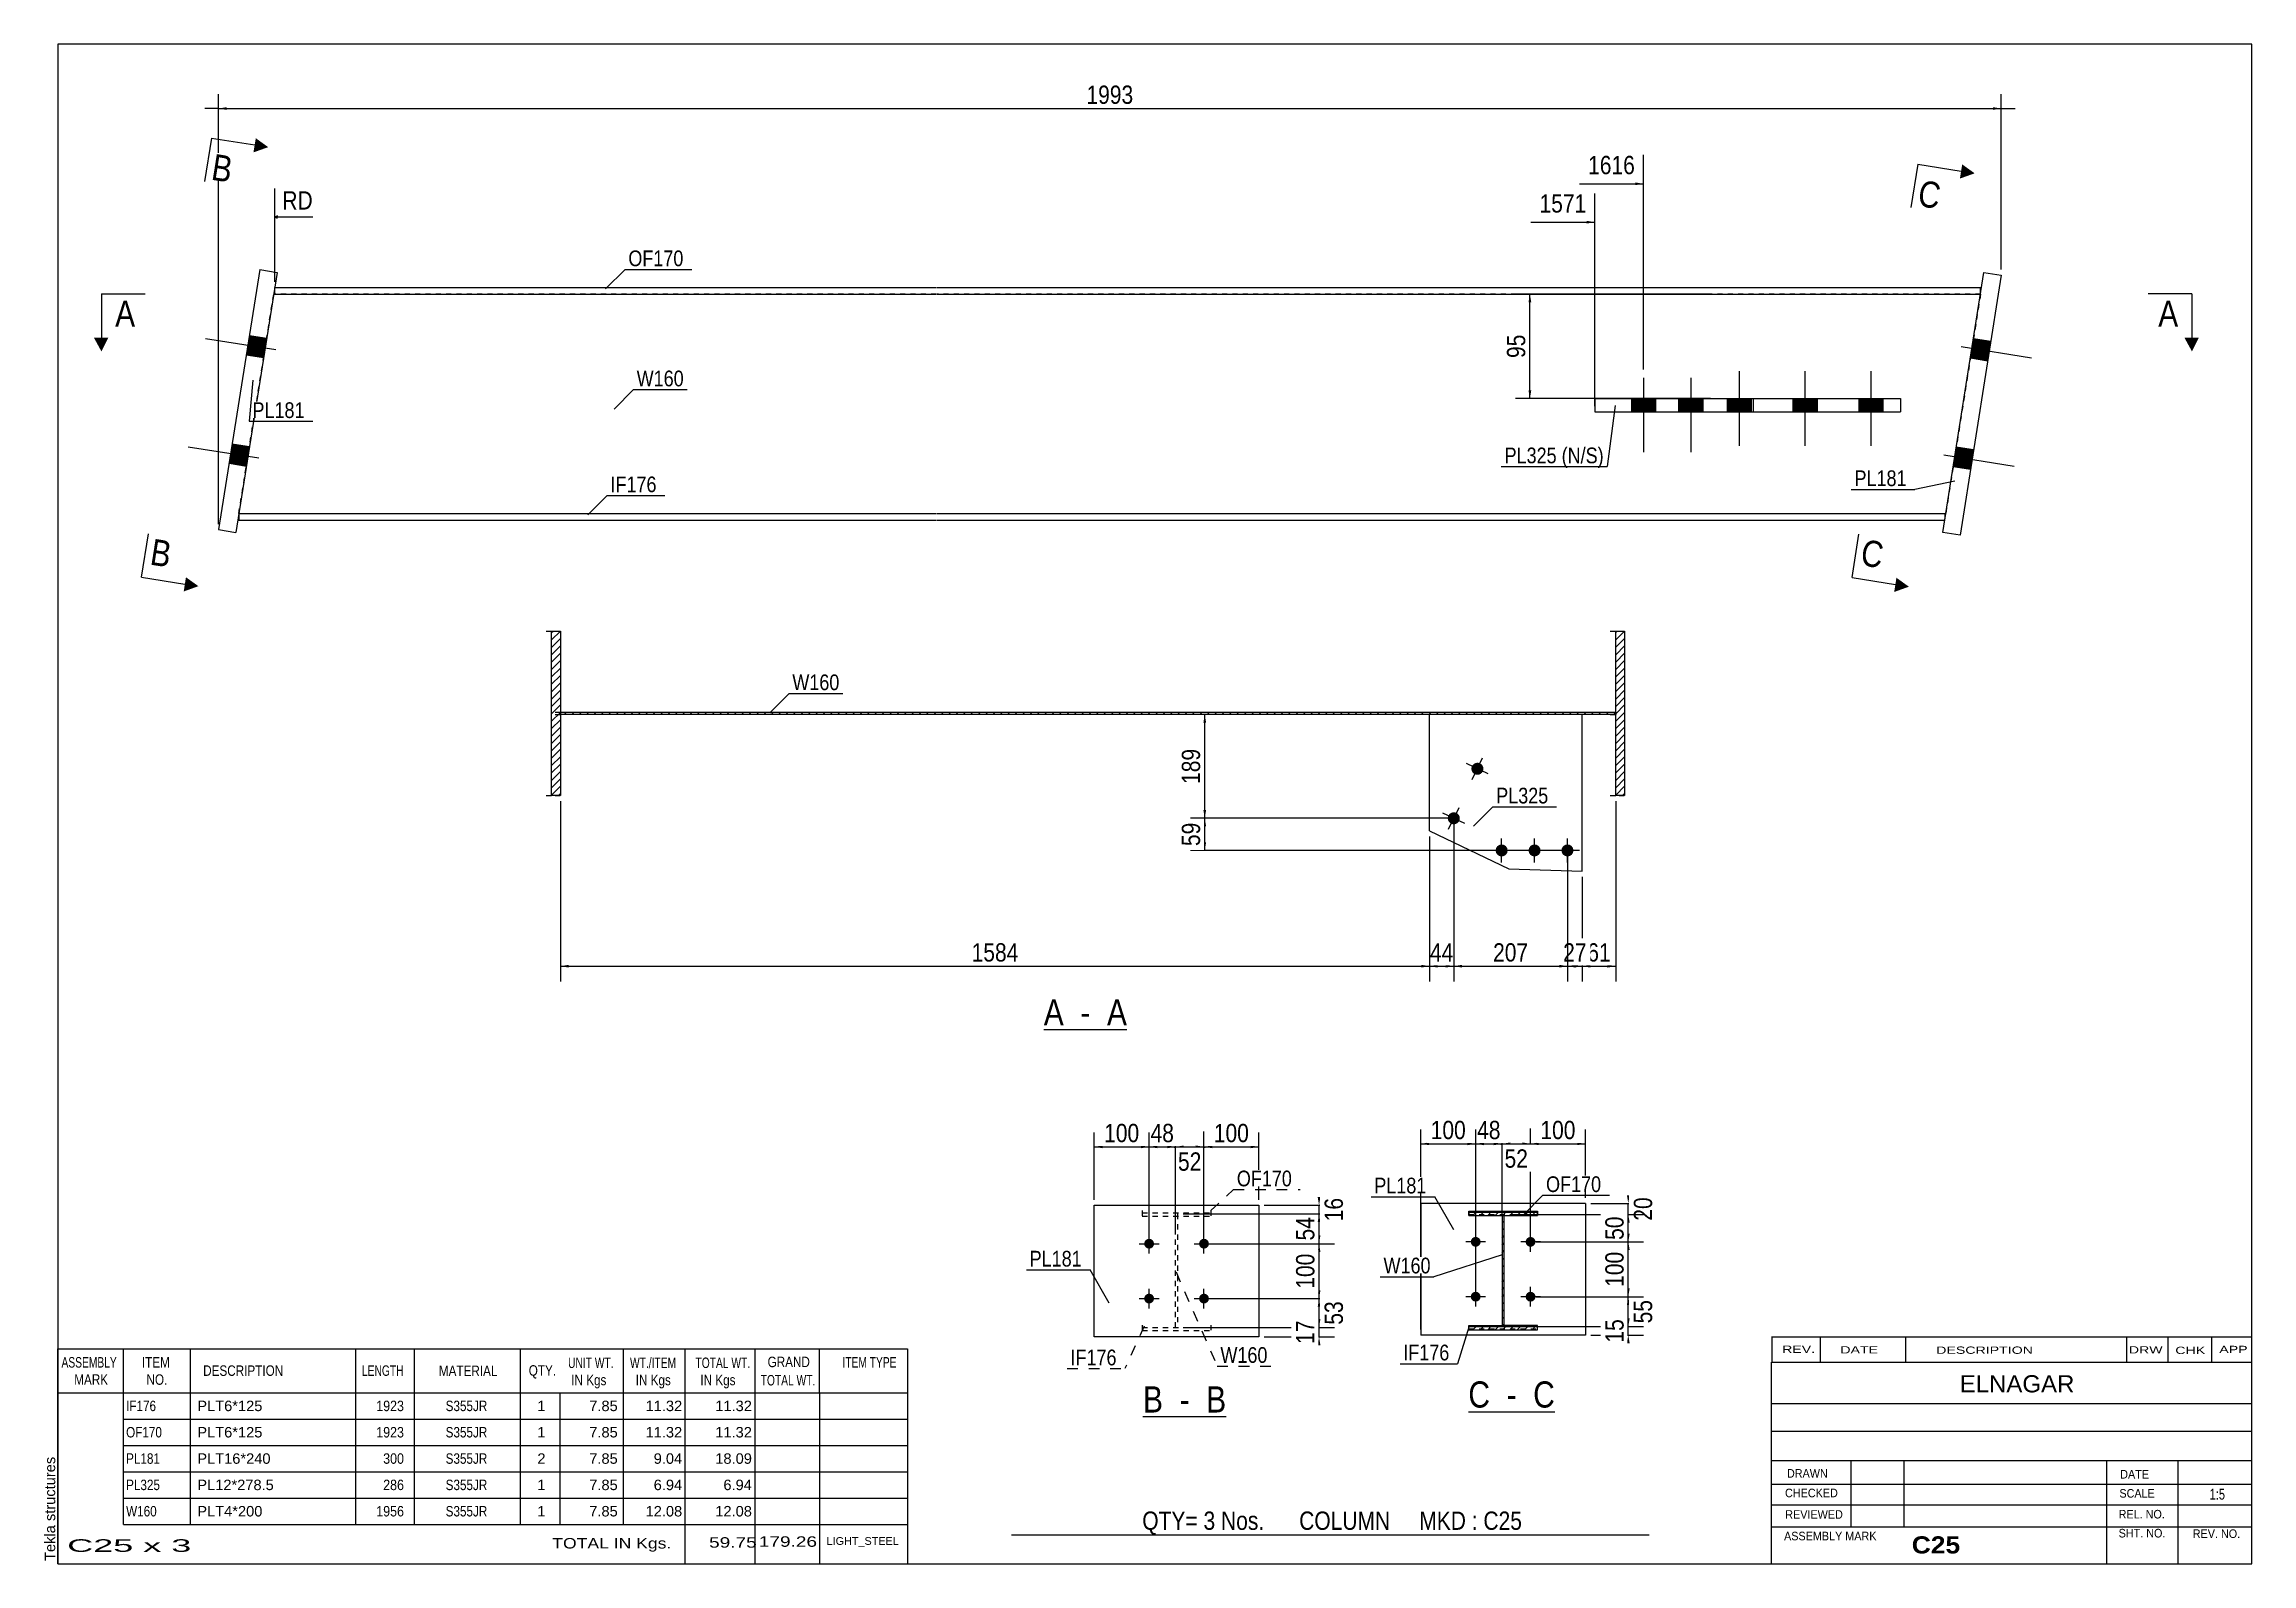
# Model space of a CAD drawing. Header units: millimetres. Extents: x -231 to 171, y -191 to 86.
import ezdxf

# ---------------------------------------------------------------- set-up
doc = ezdxf.new("R2010")
doc.units = ezdxf.units.MM
doc.linetypes.add('DXK_LINE_DOT1', pattern=[1.8814, 0.9407, -0.9407])
doc.linetypes.add('DXK_LINE_DOT2', pattern=[3.9198, 1.9599, -1.9599])
doc.styles.add('Arial', font='ARIAL.TTF', dxfattribs={"height": 0.2})
doc.styles.add('Arial Bold', font='ARIALBD.TTF', dxfattribs={"height": 0.2})
doc.styles.add('Arial Narrow', font='ARIALN.TTF', dxfattribs={"height": 0.2})

# ---------------------------------------------------------------- blocks, each defined once
blk = doc.blocks.new('Unknown-623535737-3229')
at = {"color": 5, "linetype": 'Continuous'}
for p, q in [((171.45, 85.55), (-228.55, 85.55)), ((-228.55, 85.55), (-228.55, -191.45)), ((171.45, -191.45), (171.45, 85.55)), ((-228.55, -191.45), (171.45, -191.45))]:
    blk.add_line(p, q, dxfattribs=at)
at = {"color": 174, "linetype": 'Continuous', "style": 'Arial'}
blk.add_text('Tekla structures', height=1.9102, rotation=90, dxfattribs=at).set_placement((-229.05, -190.95))
blk = doc.blocks.new('Unknown-623535737-12 - 4284')
at = {"color": 7, "linetype": 'Continuous'}
blk.add_line((-48.81, -94.08), (-33.64, -94.08), dxfattribs=at)
at = {"color": 0, "linetype": 'Continuous'}
blk.add_wipeout([(-45.16, -93.33), (-45.16, -88.33), (-48.81, -88.33), (-48.81, -93.33)], dxfattribs=at)
blk.add_wipeout([(-38.79, -93.33), (-38.79, -88.33), (-43.66, -88.33), (-43.66, -93.33)], dxfattribs=at)
at = {"color": 6, "linetype": 'Continuous', "style": 'Arial Narrow'}
for s, height, p in [('A', 4.77, (-48.81, -93.33)), (' - ', 4.772, (-43.66, -93.33))]:
    blk.add_text(s, height=height, dxfattribs=at).set_placement(p)
at = {"color": 0, "linetype": 'Continuous'}
blk.add_wipeout([(-33.64, -93.33), (-33.64, -88.33), (-37.29, -88.33), (-37.29, -93.33)], dxfattribs=at)
at = {"color": 6, "linetype": 'Continuous', "style": 'Arial Narrow'}
blk.add_text('A', height=4.77, dxfattribs=at).set_placement((-37.29, -93.33))
blk = doc.blocks.new('Unknown-623535737-13 - 4644')
at = {"color": 7, "linetype": 'Continuous'}
blk.add_line((-30.72, -164.64), (-15.54, -164.64), dxfattribs=at)
at = {"color": 0, "linetype": 'Continuous'}
blk.add_wipeout([(-27.06, -163.89), (-27.06, -158.89), (-30.72, -158.89), (-30.72, -163.89)], dxfattribs=at)
blk.add_wipeout([(-20.7, -163.89), (-20.7, -158.89), (-25.56, -158.89), (-25.56, -163.89)], dxfattribs=at)
at = {"color": 6, "linetype": 'Continuous', "style": 'Arial Narrow'}
for s, height, p in [('B', 4.77, (-30.72, -163.89)), (' - ', 4.772, (-25.56, -163.89))]:
    blk.add_text(s, height=height, dxfattribs=at).set_placement(p)
at = {"color": 0, "linetype": 'Continuous'}
blk.add_wipeout([(-15.54, -163.89), (-15.54, -158.89), (-19.2, -158.89), (-19.2, -163.89)], dxfattribs=at)
at = {"color": 6, "linetype": 'Continuous', "style": 'Arial Narrow'}
blk.add_text('B', height=4.77, dxfattribs=at).set_placement((-19.2, -163.89))
blk = doc.blocks.new('Unknown-623535737-14 - 4746')
at = {"color": 7, "linetype": 'Continuous'}
blk.add_line((28.6, -163.74), (44.38, -163.74), dxfattribs=at)
at = {"color": 0, "linetype": 'Continuous'}
blk.add_wipeout([(32.55, -162.99), (32.55, -157.99), (28.6, -157.99), (28.6, -162.99)], dxfattribs=at)
blk.add_wipeout([(38.92, -162.99), (38.92, -157.99), (34.05, -157.99), (34.05, -162.99)], dxfattribs=at)
at = {"color": 6, "linetype": 'Continuous', "style": 'Arial Narrow'}
for s, height, p in [('C', 4.77, (28.6, -162.99)), (' - ', 4.772, (34.05, -162.99))]:
    blk.add_text(s, height=height, dxfattribs=at).set_placement(p)
at = {"color": 0, "linetype": 'Continuous'}
blk.add_wipeout([(44.38, -162.99), (44.38, -157.99), (40.42, -157.99), (40.42, -162.99)], dxfattribs=at)
at = {"color": 6, "linetype": 'Continuous', "style": 'Arial Narrow'}
blk.add_text('C', height=4.77, dxfattribs=at).set_placement((40.42, -162.99))
blk = doc.blocks.new('Part-623535737-2406 - 2351')
at = {"color": 2, "linetype": 'Continuous'}
for p, q in [((51.68, 20.95), (107.38, 20.95)), ((51.68, 20.95), (51.68, 18.55)), ((80.56, 18.55), (80.56, 20.95)), ((107.38, 20.95), (107.38, 18.55)), ((51.68, 18.55), (107.38, 18.55))]:
    blk.add_line(p, q, dxfattribs=at)
blk = doc.blocks.new('Part-623535737-2398 - 2351')
at = {"color": 7, "linetype": 'DXK_LINE_DOT1'}
for q in [(-189.01, 41.2), (-189.05, 41)]:
    blk.add_line((-189.05, 41.2), q, dxfattribs=at)
at = {"color": 2, "linetype": 'Continuous'}
for p, q in [((-189.05, 41), (-189.05, 40)), ((-189.01, 41.2), (-68.42, 41.2)), ((-68.32, 41.2), (121.99, 41.2)), ((121.99, 40), (121.99, 41.2)), ((-189.05, 40), (-68.42, 40)), ((-68.32, 40), (121.99, 40))]:
    blk.add_line(p, q, dxfattribs=at)
blk = doc.blocks.new('Part-623535737-2407 - 2351')
at = {"color": 7, "linetype": 'DXK_LINE_DOT1'}
for p, q in [((-195.57, 0), (-189.2, 40)), ((-68.42, 40), (-189.05, 40)), ((121.99, 40), (-68.32, 40)), ((121.99, 40), (115.63, 0)), ((-195.57, 0), (-68.42, 0)), ((-68.32, 0), (115.47, 0))]:
    blk.add_line(p, q, dxfattribs=at)
at = {"color": 2, "linetype": 'Continuous'}
for p, q in [((-189.05, 40), (-189.2, 40)), ((115.47, 0), (115.63, 0))]:
    blk.add_line(p, q, dxfattribs=at)
blk = doc.blocks.new('Part-623535737-2399 - 2351')
at = {"color": 2, "linetype": 'Continuous'}
for p, q in [((-195.57, 0), (-68.42, 0)), ((-195.57, 0), (-195.57, -1.2)), ((-68.32, 0), (115.47, 0)), ((115.47, 0), (115.47, -1)), ((-195.57, -1.2), (-68.42, -1.2)), ((-68.32, -1.2), (115.43, -1.2))]:
    blk.add_line(p, q, dxfattribs=at)
at = {"color": 7, "linetype": 'DXK_LINE_DOT1'}
for p, q in [((115.43, -1.2), (115.47, -1.2)), ((115.47, -1.2), (115.47, -1))]:
    blk.add_line(p, q, dxfattribs=at)
blk = doc.blocks.new('Bolt-623535737-2408 - 2351')
at = {"linetype": 'Continuous'}
for points in [[(120.7, 31.9), (120.13, 28.35), (123.29, 27.84), (123.86, 31.4)], [(120.7, 31.9), (120.13, 28.35), (123.29, 27.84), (123.86, 31.4)], [(117.56, 12.15), (116.99, 8.59), (120.15, 8.09), (120.72, 11.65)], [(117.56, 12.15), (116.99, 8.59), (120.15, 8.09), (120.72, 11.65)]]:
    blk.add_hatch(color=3, dxfattribs=at).paths.add_polyline_path(points)
at = {"color": 3, "linetype": 'Continuous'}
for p, q in [((118.44, 30.44), (131.28, 28.4)), ((118.44, 30.44), (131.28, 28.4)), ((120.13, 28.35), (123.29, 27.84)), ((120.13, 28.35), (123.29, 27.84)), ((120.7, 31.9), (123.86, 31.4)), ((120.7, 31.9), (123.86, 31.4)), ((117.56, 12.15), (120.72, 11.65)), ((117.56, 12.15), (120.72, 11.65)), ((115.3, 10.69), (128.14, 8.64)), ((115.3, 10.69), (128.14, 8.64)), ((116.99, 8.59), (120.15, 8.09)), ((116.99, 8.59), (120.15, 8.09))]:
    blk.add_line(p, q, dxfattribs=at)
blk = doc.blocks.new('Part-623535737-2400 - 2351')
at = {"color": 2, "linetype": 'Continuous'}
for p, q in [((115.08, -3.45), (122.61, 43.95)), ((125.77, 43.45), (118.24, -3.96)), ((122.61, 43.95), (125.77, 43.45)), ((118.24, -3.96), (115.08, -3.45))]:
    blk.add_line(p, q, dxfattribs=at)
blk = doc.blocks.new('Part-623535737-2403 - 2351')
at = {"color": 2, "linetype": 'Continuous'}
for p, q in [((-191.74, 44.45), (-199.27, -2.95)), ((-191.74, 44.45), (-188.58, 43.95)), ((-188.58, 43.95), (-196.11, -3.45)), ((-199.27, -2.95), (-196.11, -3.45))]:
    blk.add_line(p, q, dxfattribs=at)
blk = doc.blocks.new('Bolt-623535737-2411 - 2351')
at = {"linetype": 'Continuous'}
for points in [[(-193.65, 32.4), (-194.22, 28.85), (-191.06, 28.35), (-190.49, 31.9)], [(-193.65, 32.4), (-194.22, 28.85), (-191.06, 28.35), (-190.49, 31.9)], [(-196.79, 12.65), (-197.36, 9.1), (-194.2, 8.59), (-193.63, 12.15)], [(-196.79, 12.65), (-197.36, 9.1), (-194.2, 8.59), (-193.63, 12.15)]]:
    blk.add_hatch(color=3, dxfattribs=at).paths.add_polyline_path(points)
at = {"color": 3, "linetype": 'Continuous'}
for p, q in [((-190.49, 31.9), (-193.65, 32.4)), ((-190.49, 31.9), (-193.65, 32.4)), ((-188.8, 29.81), (-201.64, 31.85)), ((-188.8, 29.81), (-201.64, 31.85)), ((-191.06, 28.35), (-194.22, 28.85)), ((-191.06, 28.35), (-194.22, 28.85)), ((-191.94, 10.06), (-204.78, 12.1)), ((-191.94, 10.06), (-204.78, 12.1)), ((-193.63, 12.15), (-196.79, 12.65)), ((-193.63, 12.15), (-196.79, 12.65)), ((-194.2, 8.59), (-197.36, 9.1)), ((-194.2, 8.59), (-197.36, 9.1))]:
    blk.add_line(p, q, dxfattribs=at)
blk = doc.blocks.new('Bolt-623535737-2414 - 2351')
at = {"linetype": 'Continuous'}
for points in [[(62.73, 20.95), (58.33, 20.95), (58.33, 18.55), (62.73, 18.55)], [(71.34, 20.95), (66.94, 20.95), (66.94, 18.55), (71.34, 18.55)]]:
    blk.add_hatch(color=3, dxfattribs=at).paths.add_polyline_path(points)
at = {"color": 3, "linetype": 'Continuous'}
for p, q in [((60.53, 24.75), (60.53, 11.15)), ((69.14, 24.75), (69.14, 11.15)), ((58.33, 20.95), (58.33, 18.55)), ((62.73, 20.95), (62.73, 18.55)), ((66.94, 20.95), (66.94, 18.55)), ((71.34, 20.95), (71.34, 18.55))]:
    blk.add_line(p, q, dxfattribs=at)
blk = doc.blocks.new('Bolt-623535737-2415 - 2351')
at = {"linetype": 'Continuous'}
for points in [[(80.17, 20.95), (75.77, 20.95), (75.77, 18.55), (80.17, 18.55)], [(92.17, 20.95), (87.77, 20.95), (87.77, 18.55), (92.17, 18.55)], [(104.17, 20.95), (99.77, 20.95), (99.77, 18.55), (104.17, 18.55)]]:
    blk.add_hatch(color=3, dxfattribs=at).paths.add_polyline_path(points)
at = {"color": 3, "linetype": 'Continuous'}
for p, q in [((77.97, 25.95), (77.97, 12.35)), ((89.97, 25.95), (89.97, 12.35)), ((101.97, 25.95), (101.97, 12.35)), ((75.77, 20.95), (75.77, 18.55)), ((80.17, 20.95), (80.17, 18.55)), ((87.77, 20.95), (87.77, 18.55)), ((92.17, 20.95), (92.17, 18.55)), ((99.77, 20.95), (99.77, 18.55)), ((104.17, 20.95), (104.17, 18.55))]:
    blk.add_line(p, q, dxfattribs=at)
blk = doc.blocks.new('Part-623535737-4287 - 4284')
at = {"linetype": 'Continuous'}
h = blk.add_hatch(dxfattribs=at)
h.set_pattern_fill('', scale=0.3, style=0, pattern_type=0)
h.set_pattern_definition([(45, (57.0899, -21.4344), (-0.67352, 0.67352), [])])
h.paths.add_polyline_path([(57.09, -51.43), (57.09, -21.43), (55.47, -21.43), (55.47, -51.43)])
at = {"color": 2, "linetype": 'Continuous'}
for p, q in [((54.46, -21.43), (55.47, -21.43)), ((55.47, -51.43), (55.47, -21.43)), ((55.47, -21.43), (57.09, -21.43)), ((57.09, -21.43), (57.09, -51.43)), ((54.46, -51.43), (55.47, -51.43)), ((57.09, -51.43), (55.47, -51.43))]:
    blk.add_line(p, q, dxfattribs=at)
at = {"color": 7, "linetype": 'DXK_LINE_DOT1'}
for p, q in [((56.08, -21.43), (57.09, -21.43)), ((56.08, -51.43), (57.09, -51.43))]:
    blk.add_line(p, q, dxfattribs=at)
blk = doc.blocks.new('Part-623535737-4290 - 4284')
at = {"linetype": 'Continuous'}
h = blk.add_hatch(dxfattribs=at)
h.set_pattern_fill('', scale=0.3, style=0, pattern_type=0)
h.set_pattern_definition([(45, (-136.9152, -21.4344), (-0.67352, 0.67352), [])])
h.paths.add_polyline_path([(-136.92, -51.43), (-136.92, -21.43), (-138.54, -21.43), (-138.54, -51.43)])
at = {"color": 2, "linetype": 'Continuous'}
for p, q in [((-139.54, -21.43), (-138.54, -21.43)), ((-138.54, -51.43), (-138.54, -21.43)), ((-138.54, -21.43), (-136.92, -21.43)), ((-136.92, -21.43), (-136.92, -51.43)), ((-139.54, -51.43), (-138.54, -51.43)), ((-136.92, -51.43), (-138.54, -51.43))]:
    blk.add_line(p, q, dxfattribs=at)
at = {"color": 7, "linetype": 'DXK_LINE_DOT1'}
for p, q in [((-137.92, -21.43), (-136.92, -21.43)), ((-137.92, -51.43), (-136.92, -51.43))]:
    blk.add_line(p, q, dxfattribs=at)
blk = doc.blocks.new('Bolt-623535737-4301 - 4284')
at = {"linetype": 'Continuous'}
for points in [[(29.26, -46.06, -1), (31.25, -47.01, -1)], [(24.96, -55.09, -1), (26.94, -56.04, -1)]]:
    blk.add_hatch(color=3, dxfattribs=at).paths.add_polyline_path(points)
at = {"color": 3, "linetype": 'Continuous'}
for p, q in [((32.24, -47.48), (28.27, -45.59)), ((29.31, -48.52), (31.2, -44.55)), ((27.94, -56.51), (23.97, -54.62)), ((25.01, -57.55), (26.9, -53.58))]:
    blk.add_line(p, q, dxfattribs=at)
blk = doc.blocks.new('Part-623535737-4293 - 4284')
at = {"color": 2, "linetype": 'Continuous'}
for p, q in [((21.52, -57.88), (21.52, -36.63)), ((49.37, -65.23), (49.37, -36.63)), ((21.52, -57.88), (35.97, -64.77)), ((35.97, -64.77), (49.37, -65.23))]:
    blk.add_line(p, q, dxfattribs=at)
at = {"color": 7, "linetype": 'DXK_LINE_DOT1'}
blk.add_line((49.37, -36.63), (21.52, -36.63), dxfattribs=at)
blk = doc.blocks.new('Part-623535737-4294 - 4284')
at = {"linetype": 'Continuous'}
h = blk.add_hatch(dxfattribs=at)
h.set_pattern_fill('', scale=0.3, style=0, pattern_type=0)
h.set_pattern_definition([(45, (55.4698, -36.2344), (-0.673519, 0.673519), [])])
h.paths.add_polyline_path([(55.47, -36.63), (55.47, -36.23), (-136.92, -36.23), (-136.92, -36.63)])
at = {"color": 7, "linetype": 'DXK_LINE_DOT1'}
for p, q in [((-137.92, -36.23), (-136.92, -36.23)), ((-137.92, -36.63), (-136.92, -36.63)), ((54.46, -36.23), (55.47, -36.23)), ((54.46, -36.63), (55.47, -36.63))]:
    blk.add_line(p, q, dxfattribs=at)
at = {"color": 2, "linetype": 'Continuous'}
for p, q in [((-136.92, -36.63), (-136.92, -36.23)), ((-136.92, -36.23), (55.47, -36.23)), ((55.47, -36.63), (-136.92, -36.63)), ((55.47, -36.23), (55.47, -36.63))]:
    blk.add_line(p, q, dxfattribs=at)
blk = doc.blocks.new('Bolt-623535737-4302 - 4284')
at = {"linetype": 'Continuous'}
for points in [[(33.57, -61.43, -1), (35.77, -61.43, -1)], [(39.57, -61.43, -1), (41.77, -61.43, -1)], [(45.57, -61.43, -1), (47.77, -61.43, -1)]]:
    blk.add_hatch(color=3, dxfattribs=at).paths.add_polyline_path(points)
at = {"color": 3, "linetype": 'Continuous'}
for p, q in [((34.67, -63.63), (34.67, -59.23)), ((40.67, -63.63), (40.67, -59.23)), ((46.67, -63.63), (46.67, -59.23)), ((36.87, -61.43), (32.47, -61.43)), ((42.87, -61.43), (38.47, -61.43)), ((48.87, -61.43), (44.47, -61.43))]:
    blk.add_line(p, q, dxfattribs=at)
blk = doc.blocks.new('Part-623535737-4645 - 4644')
at = {"color": 7, "linetype": 'DXK_LINE_DOT1'}
for p, q in [((-30.85, -127.08), (-30.85, -128.1)), ((-30.85, -127.51), (-18.35, -127.51)), ((-30.85, -128.1), (-18.35, -128.1)), ((-18.35, -127.08), (-18.35, -128.1))]:
    blk.add_line(p, q, dxfattribs=at)
blk = doc.blocks.new('Part-623535737-4654 - 4644')
at = {"color": 7, "linetype": 'DXK_LINE_DOT1'}
for p, q in [((-24.8, -148.37), (-24.8, -127.69)), ((-24.8, -128.12), (-24.4, -128.12)), ((-24.4, -127.69), (-24.4, -148.37))]:
    blk.add_line(p, q, dxfattribs=at)
blk = doc.blocks.new('Part-623535737-4646 - 4644')
at = {"color": 7, "linetype": 'DXK_LINE_DOT1'}
for p, q in [((-30.85, -147.94), (-30.85, -148.96)), ((-30.85, -148.37), (-18.35, -148.37)), ((-18.35, -147.94), (-18.35, -148.96)), ((-30.85, -148.96), (-18.35, -148.96))]:
    blk.add_line(p, q, dxfattribs=at)
blk = doc.blocks.new('Bolt-623535737-4658 - 4644')
at = {"linetype": 'Continuous'}
for points in [[(-30.5, -133.12, -1), (-28.7, -133.12, -1)], [(-20.5, -133.12, -1), (-18.7, -133.12, -1)], [(-30.5, -143.12, -1), (-28.7, -143.12, -1)], [(-20.5, -143.12, -1), (-18.7, -143.12, -1)]]:
    blk.add_hatch(color=3, dxfattribs=at).paths.add_polyline_path(points)
at = {"color": 3, "linetype": 'Continuous'}
for p, q in [((-29.6, -134.92), (-29.6, -131.32)), ((-19.6, -134.92), (-19.6, -131.32)), ((-31.4, -133.12), (-27.8, -133.12)), ((-21.4, -133.12), (-17.8, -133.12)), ((-31.4, -143.12), (-27.8, -143.12)), ((-29.6, -144.92), (-29.6, -141.32)), ((-21.4, -143.12), (-17.8, -143.12)), ((-19.6, -144.92), (-19.6, -141.32))]:
    blk.add_line(p, q, dxfattribs=at)
blk = doc.blocks.new('Part-623535737-4650 - 4644')
at = {"color": 2, "linetype": 'Continuous'}
for p, q in [((-39.6, -150.12), (-39.6, -126.12)), ((-39.6, -126.12), (-9.6, -126.12)), ((-9.6, -126.12), (-9.6, -150.12)), ((-9.6, -150.12), (-39.6, -150.12))]:
    blk.add_line(p, q, dxfattribs=at)
blk = doc.blocks.new('Part-623535737-4756 - 4746')
at = {"linetype": 'Continuous'}
h = blk.add_hatch(dxfattribs=at)
h.set_pattern_fill('', scale=0.3, style=0, pattern_type=0)
h.set_pattern_definition([(45, (34.7361, -127.9849), (-0.67352, 0.67352), [])])
h.paths.add_polyline_path([(35.14, -127.98), (34.74, -127.98), (34.74, -148.24), (35.14, -148.24)])
at = {"color": 7, "linetype": 'DXK_LINE_DOT1'}
for p, q in [((34.74, -127.78), (34.74, -148.24)), ((35.14, -148.24), (35.14, -127.78)), ((34.74, -148.04), (35.14, -148.04))]:
    blk.add_line(p, q, dxfattribs=at)
at = {"color": 2, "linetype": 'Continuous'}
for p, q in [((35.14, -127.98), (34.74, -127.98)), ((34.74, -127.98), (34.74, -148.24)), ((35.14, -148.24), (35.14, -127.98)), ((34.74, -148.24), (35.14, -148.24))]:
    blk.add_line(p, q, dxfattribs=at)
blk = doc.blocks.new('Part-623535737-4748 - 4746')
at = {"linetype": 'Continuous'}
h = blk.add_hatch(dxfattribs=at)
h.set_pattern_fill('', scale=0.3, style=0, pattern_type=0)
h.set_pattern_definition([(45, (28.6861, -148.2362), (-0.67352, 0.67352), [])])
h.paths.add_polyline_path([(41.19, -148.24), (28.69, -148.24), (28.69, -148.84), (41.19, -148.84)])
at = {"color": 2, "linetype": 'Continuous'}
for p, q in [((28.69, -148.05), (34.74, -148.05)), ((28.69, -148.24), (28.69, -148.05)), ((28.69, -148.84), (28.69, -148.24)), ((28.69, -148.24), (41.19, -148.24)), ((28.69, -148.84), (41.19, -148.84)), ((41.19, -148.05), (35.14, -148.05)), ((41.19, -148.24), (41.19, -148.05)), ((41.19, -148.84), (41.19, -148.24))]:
    blk.add_line(p, q, dxfattribs=at)
at = {"color": 7, "linetype": 'DXK_LINE_DOT1'}
for p, q in [((28.69, -148.84), (28.69, -148.24)), ((28.69, -148.64), (41.19, -148.64)), ((35.14, -148.05), (34.74, -148.05)), ((41.19, -148.84), (41.19, -148.24))]:
    blk.add_line(p, q, dxfattribs=at)
blk = doc.blocks.new('Part-623535737-4747 - 4746')
at = {"linetype": 'Continuous'}
h = blk.add_hatch(dxfattribs=at)
h.set_pattern_fill('', scale=0.3, style=0, pattern_type=0)
h.set_pattern_definition([(45, (28.6861, -127.3773), (-0.67352, 0.67352), [])])
h.paths.add_polyline_path([(41.19, -127.38), (28.69, -127.38), (28.69, -127.98), (41.19, -127.98)])
at = {"color": 2, "linetype": 'Continuous'}
for p, q in [((28.69, -127.38), (28.69, -127.19)), ((28.69, -127.19), (41.19, -127.19)), ((28.69, -127.98), (28.69, -127.38)), ((28.69, -127.38), (41.19, -127.38)), ((28.69, -127.98), (41.19, -127.98)), ((41.19, -127.19), (41.19, -127.38)), ((41.19, -127.98), (41.19, -127.38))]:
    blk.add_line(p, q, dxfattribs=at)
at = {"color": 7, "linetype": 'DXK_LINE_DOT1'}
for p, q in [((28.69, -127.38), (28.69, -127.98)), ((28.69, -127.78), (41.19, -127.78)), ((41.19, -127.38), (41.19, -127.98))]:
    blk.add_line(p, q, dxfattribs=at)
blk = doc.blocks.new('Bolt-623535737-4757 - 4746')
at = {"linetype": 'Continuous'}
for points in [[(29.04, -132.78, -1), (30.84, -132.78, -1)], [(39.04, -132.78, -1), (40.84, -132.78, -1)], [(29.04, -142.78, -1), (30.84, -142.78, -1)], [(39.04, -142.78, -1), (40.84, -142.78, -1)]]:
    blk.add_hatch(color=3, dxfattribs=at).paths.add_polyline_path(points)
at = {"color": 3, "linetype": 'Continuous'}
for p, q in [((31.74, -132.78), (28.14, -132.78)), ((29.94, -134.58), (29.94, -130.98)), ((41.74, -132.78), (38.14, -132.78)), ((39.94, -134.58), (39.94, -130.98)), ((31.74, -142.78), (28.14, -142.78)), ((29.94, -144.58), (29.94, -140.98)), ((41.74, -142.78), (38.14, -142.78)), ((39.94, -144.58), (39.94, -140.98))]:
    blk.add_line(p, q, dxfattribs=at)
blk = doc.blocks.new('Part-623535737-4749 - 4746')
at = {"color": 2, "linetype": 'Continuous'}
for p, q in [((49.94, -125.78), (19.94, -125.78)), ((19.94, -125.78), (19.94, -149.78)), ((49.94, -125.78), (49.94, -149.78)), ((49.94, -149.78), (19.94, -149.78))]:
    blk.add_line(p, q, dxfattribs=at)
blk = doc.blocks.new('StraightDimension-623535737-4002 - 2351')
at = {"linetype": 'Continuous'}
blk.add_hatch(color=4, dxfattribs=at).paths.add_polyline_path([(59.03, 60.35), (60.53, 60.1), (59.03, 59.85)])
at = {"color": 4, "linetype": 'Continuous'}
for p, q in [((60.53, 26.25), (60.53, 65.35)), ((48.88, 60.1), (60.53, 60.1))]:
    blk.add_line(p, q, dxfattribs=at)
at = {"color": 0}
blk.add_wipeout([(59.67, 61.15), (59.67, 66.05), (49.74, 66.05), (49.74, 61.15)], dxfattribs=at)
at = {"color": 4, "style": 'Arial Narrow'}
blk.add_text('1616', height=3.34, dxfattribs=at).set_placement((50.44, 61.85))
blk = doc.blocks.new('StraightDimension-623535737-3243 - 2351')
at = {"linetype": 'Continuous'}
for points in [[(-197.77, 73.57), (-199.27, 73.82), (-197.77, 74.07)], [(124.27, 74.07), (125.77, 73.82), (124.27, 73.57)]]:
    blk.add_hatch(color=4, dxfattribs=at).paths.add_polyline_path(points)
at = {"color": 4, "linetype": 'Continuous'}
for p, q in [((-199.27, 73.82), (-201.77, 73.82)), ((-199.27, -1.95), (-199.27, 76.42)), ((-199.27, 73.82), (125.77, 73.82)), ((125.77, 44.45), (125.77, 76.42)), ((125.77, 73.82), (128.27, 73.82))]:
    blk.add_line(p, q, dxfattribs=at)
at = {"color": 0}
blk.add_wipeout([(-31.78, 73.97), (-31.78, 78.87), (-41.72, 78.87), (-41.72, 73.97)], dxfattribs=at)
at = {"color": 4, "style": 'Arial Narrow'}
blk.add_text('1993', height=3.34, dxfattribs=at).set_placement((-41.02, 74.67))
blk = doc.blocks.new('StraightDimension-623535737-4003 - 2351')
at = {"linetype": 'Continuous'}
blk.add_hatch(color=4, dxfattribs=at).paths.add_polyline_path([(50.18, 53.35), (51.68, 53.1), (50.18, 52.85)])
at = {"color": 4, "linetype": 'Continuous'}
for p, q in [((51.68, 19.55), (51.68, 58.35)), ((40.02, 53.1), (51.68, 53.1))]:
    blk.add_line(p, q, dxfattribs=at)
at = {"color": 0, "linetype": 'Continuous'}
blk.add_wipeout([(-181.39, 54.7), (-181.39, 59.6), (-188.33, 59.6), (-188.33, 54.7)], dxfattribs=at)
at = {"color": 4, "linetype": 'Continuous'}
for p, q in [((-189.01, 42.2), (-189.01, 59.25)), ((-188.51, 54.25), (-189.01, 54)), ((-188.51, 53.75), (-189.01, 54)), ((-182.09, 54), (-189.01, 54))]:
    blk.add_line(p, q, dxfattribs=at)
at = {"color": 4, "linetype": 'Continuous', "style": 'Arial Narrow'}
blk.add_text('RD', height=3.34, dxfattribs=at).set_placement((-187.63, 55.4))
at = {"color": 0}
blk.add_wipeout([(50.81, 54.15), (50.81, 59.05), (40.88, 59.05), (40.88, 54.15)], dxfattribs=at)
at = {"color": 4, "style": 'Arial Narrow'}
blk.add_text('1571', height=3.34, dxfattribs=at).set_placement((41.58, 54.85))
blk = doc.blocks.new('StraightDimension-623535737-4104 - 2351')
at = {"linetype": 'Continuous'}
for points in [[(39.57, 38.5), (39.82, 40), (40.07, 38.5)], [(40.07, 22.45), (39.82, 20.95), (39.57, 22.45)]]:
    blk.add_hatch(color=4, dxfattribs=at).paths.add_polyline_path(points)
at = {"color": 4, "linetype": 'Continuous'}
for p, q in [((72.74, 40), (37.22, 40)), ((39.82, 20.95), (39.82, 40)), ((72.74, 20.95), (37.22, 20.95))]:
    blk.add_line(p, q, dxfattribs=at)
at = {"color": 0}
blk.add_wipeout([(39.67, 33.31), (34.77, 33.31), (34.77, 27.64), (39.67, 27.64)], dxfattribs=at)
at = {"color": 4, "style": 'Arial Narrow'}
blk.add_text('95', height=3.34, rotation=90.0002, dxfattribs=at).set_placement((38.97, 28.34))
blk = doc.blocks.new('StraightDimension-623535737-4575 - 4284')
at = {"linetype": 'Continuous'}
for points in [[(23.02, -82.78), (21.52, -82.53), (23.02, -82.28)], [(24.45, -82.28), (25.95, -82.53), (24.45, -82.78)]]:
    blk.add_hatch(color=4, dxfattribs=at).paths.add_polyline_path(points)
at = {"color": 4, "linetype": 'Continuous'}
for p, q in [((21.52, -58.88), (21.52, -85.33)), ((25.95, -56.56), (25.95, -85.33)), ((21.52, -82.53), (25.95, -82.53))]:
    blk.add_line(p, q, dxfattribs=at)
at = {"color": 0}
blk.add_wipeout([(26.57, -82.38), (26.57, -77.48), (20.9, -77.48), (20.9, -82.38)], dxfattribs=at)
at = {"color": 4, "style": 'Arial Narrow'}
blk.add_text('44', height=3.34, dxfattribs=at).set_placement((21.6, -81.68))
blk = doc.blocks.new('StraightDimension-623535737-4395 - 4284')
at = {"linetype": 'Continuous'}
for points in [[(-19.71, -38.13), (-19.46, -36.63), (-19.21, -38.13)], [(-19.21, -54.06), (-19.46, -55.56), (-19.71, -54.06)]]:
    blk.add_hatch(color=4, dxfattribs=at).paths.add_polyline_path(points)
at = {"color": 4, "linetype": 'Continuous'}
for p, q in [((54.69, -36.63), (-22.06, -36.63)), ((-19.46, -55.56), (-19.46, -36.63)), ((24.95, -55.56), (-22.06, -55.56))]:
    blk.add_line(p, q, dxfattribs=at)
at = {"color": 0}
blk.add_wipeout([(-19.61, -42.2), (-24.51, -42.2), (-24.51, -50), (-19.61, -50)], dxfattribs=at)
at = {"color": 4, "style": 'Arial Narrow'}
blk.add_text('189', height=3.34, rotation=90.0002, dxfattribs=at).set_placement((-20.31, -49.3))
blk = doc.blocks.new('StraightDimension-623535737-4396 - 4284')
at = {"linetype": 'Continuous'}
for points in [[(-19.71, -57.06), (-19.46, -55.56), (-19.21, -57.06)], [(-19.21, -59.93), (-19.46, -61.43), (-19.71, -59.93)]]:
    blk.add_hatch(color=4, dxfattribs=at).paths.add_polyline_path(points)
at = {"color": 4, "linetype": 'Continuous'}
for p, q in [((24.95, -55.56), (-22.06, -55.56)), ((-19.46, -61.43), (-19.46, -55.56)), ((45.67, -61.43), (-22.06, -61.43))]:
    blk.add_line(p, q, dxfattribs=at)
at = {"color": 0}
blk.add_wipeout([(-19.61, -55.66), (-24.51, -55.66), (-24.51, -61.33), (-19.61, -61.33)], dxfattribs=at)
at = {"color": 4, "style": 'Arial Narrow'}
blk.add_text('59', height=3.34, rotation=90.0002, dxfattribs=at).set_placement((-20.31, -60.63))
blk = doc.blocks.new('StraightDimension-623535737-4572 - 4284')
at = {"linetype": 'Continuous'}
for points in [[(50.87, -82.78), (49.37, -82.53), (50.87, -82.28)], [(53.97, -82.28), (55.47, -82.53), (53.97, -82.78)]]:
    blk.add_hatch(color=4, dxfattribs=at).paths.add_polyline_path(points)
at = {"color": 4, "linetype": 'Continuous'}
for p, q in [((55.47, -52.43), (55.47, -85.33)), ((49.37, -66.23), (49.37, -85.33)), ((49.37, -82.53), (55.47, -82.53))]:
    blk.add_line(p, q, dxfattribs=at)
at = {"color": 0}
blk.add_wipeout([(55.25, -82.38), (55.25, -77.48), (49.59, -77.48), (49.59, -82.38)], dxfattribs=at)
at = {"color": 4, "style": 'Arial Narrow'}
blk.add_text('61', height=3.34, dxfattribs=at).set_placement((50.29, -81.68))
blk = doc.blocks.new('StraightDimension-623535737-4573 - 4284')
at = {"linetype": 'Continuous'}
for points in [[(48.17, -82.78), (46.67, -82.53), (48.17, -82.28)], [(47.87, -82.28), (49.37, -82.53), (47.87, -82.78)]]:
    blk.add_hatch(color=4, dxfattribs=at).paths.add_polyline_path(points)
at = {"color": 4, "linetype": 'Continuous'}
for p, q in [((46.67, -62.43), (46.67, -85.33)), ((49.37, -66.23), (49.37, -85.33)), ((46.67, -82.53), (49.37, -82.53))]:
    blk.add_line(p, q, dxfattribs=at)
at = {"color": 0}
blk.add_wipeout([(50.85, -82.38), (50.85, -77.48), (45.19, -77.48), (45.19, -82.38)], dxfattribs=at)
at = {"color": 4, "style": 'Arial Narrow'}
blk.add_text('27', height=3.34, dxfattribs=at).set_placement((45.89, -81.68))
blk = doc.blocks.new('StraightDimension-623535737-4574 - 4284')
at = {"linetype": 'Continuous'}
for points in [[(27.45, -82.78), (25.95, -82.53), (27.45, -82.28)], [(45.17, -82.28), (46.67, -82.53), (45.17, -82.78)]]:
    blk.add_hatch(color=4, dxfattribs=at).paths.add_polyline_path(points)
at = {"color": 4, "linetype": 'Continuous'}
for p, q in [((25.95, -56.56), (25.95, -85.33)), ((46.67, -62.43), (46.67, -85.33)), ((25.95, -82.53), (46.67, -82.53))]:
    blk.add_line(p, q, dxfattribs=at)
at = {"color": 0}
blk.add_wipeout([(40.21, -82.38), (40.21, -77.48), (32.41, -77.48), (32.41, -82.38)], dxfattribs=at)
at = {"color": 4, "style": 'Arial Narrow'}
blk.add_text('207', height=3.34, dxfattribs=at).set_placement((33.11, -81.68))
blk = doc.blocks.new('StraightDimension-623535737-4576 - 4284')
at = {"linetype": 'Continuous'}
for points in [[(-135.42, -82.78), (-136.92, -82.53), (-135.42, -82.28)], [(20.02, -82.28), (21.52, -82.53), (20.02, -82.78)]]:
    blk.add_hatch(color=4, dxfattribs=at).paths.add_polyline_path(points)
at = {"color": 4, "linetype": 'Continuous'}
for p, q in [((-136.92, -52.43), (-136.92, -85.33)), ((21.52, -58.88), (21.52, -85.33)), ((-136.92, -82.53), (21.52, -82.53))]:
    blk.add_line(p, q, dxfattribs=at)
at = {"color": 0}
blk.add_wipeout([(-52.73, -82.38), (-52.73, -77.48), (-62.66, -77.48), (-62.66, -82.38)], dxfattribs=at)
at = {"color": 4, "style": 'Arial Narrow'}
blk.add_text('1584', height=3.34, dxfattribs=at).set_placement((-61.96, -81.68))
blk = doc.blocks.new('StraightDimension-623535737-5049 - 4644')
at = {"linetype": 'Continuous'}
for points in [[(1.13, -129.19), (1.38, -127.69), (1.63, -129.19)], [(1.63, -131.62), (1.38, -133.12), (1.13, -131.62)]]:
    blk.add_hatch(color=4, dxfattribs=at).paths.add_polyline_path(points)
at = {"color": 4, "linetype": 'Continuous'}
for p, q in [((-23.4, -127.69), (4.18, -127.69)), ((1.38, -133.12), (1.38, -127.69)), ((-18.6, -133.12), (4.18, -133.12))]:
    blk.add_line(p, q, dxfattribs=at)
at = {"color": 0}
blk.add_wipeout([(1.23, -127.57), (-3.67, -127.57), (-3.67, -133.23), (1.23, -133.23)], dxfattribs=at)
at = {"color": 4, "style": 'Arial Narrow'}
blk.add_text('54', height=3.34, rotation=90.0002, dxfattribs=at).set_placement((0.53, -132.53))
blk = doc.blocks.new('StraightDimension-623535737-4947 - 4644')
at = {"linetype": 'Continuous'}
for points in [[(-23.3, -115.71), (-24.8, -115.46), (-23.3, -115.21)], [(-21.1, -115.21), (-19.6, -115.46), (-21.1, -115.71)]]:
    blk.add_hatch(color=4, dxfattribs=at).paths.add_polyline_path(points)
at = {"color": 4, "linetype": 'Continuous'}
for p, q in [((-24.8, -130.54), (-24.8, -112.66)), ((-19.6, -132.12), (-19.6, -112.66)), ((-24.8, -115.46), (-19.6, -115.46))]:
    blk.add_line(p, q, dxfattribs=at)
at = {"color": 0}
blk.add_wipeout([(-19.37, -120.51), (-19.37, -115.61), (-25.04, -115.61), (-25.04, -120.51)], dxfattribs=at)
at = {"color": 4, "style": 'Arial Narrow'}
blk.add_text('52', height=3.34, dxfattribs=at).set_placement((-24.34, -119.81))
blk = doc.blocks.new('StraightDimension-623535737-4946 - 4644')
at = {"linetype": 'Continuous'}
for points in [[(-18.1, -115.71), (-19.6, -115.46), (-18.1, -115.21)], [(-11.1, -115.21), (-9.6, -115.46), (-11.1, -115.71)]]:
    blk.add_hatch(color=4, dxfattribs=at).paths.add_polyline_path(points)
at = {"color": 4, "linetype": 'Continuous'}
for p, q in [((-19.6, -132.12), (-19.6, -112.86)), ((-19.6, -115.46), (-9.6, -115.46)), ((-9.6, -125.12), (-9.6, -112.86))]:
    blk.add_line(p, q, dxfattribs=at)
at = {"color": 0}
blk.add_wipeout([(-10.71, -115.31), (-10.71, -110.41), (-18.5, -110.41), (-18.5, -115.31)], dxfattribs=at)
at = {"color": 4, "style": 'Arial Narrow'}
blk.add_text('100', height=3.34, dxfattribs=at).set_placement((-17.8, -114.61))
blk = doc.blocks.new('StraightDimension-623535737-4948 - 4644')
at = {"linetype": 'Continuous'}
for points in [[(-28.1, -115.71), (-29.6, -115.46), (-28.1, -115.21)], [(-26.3, -115.21), (-24.8, -115.46), (-26.3, -115.71)]]:
    blk.add_hatch(color=4, dxfattribs=at).paths.add_polyline_path(points)
at = {"color": 4, "linetype": 'Continuous'}
for p, q in [((-29.6, -132.12), (-29.6, -112.86)), ((-29.6, -115.46), (-24.8, -115.46)), ((-24.8, -130.54), (-24.8, -112.86))]:
    blk.add_line(p, q, dxfattribs=at)
at = {"color": 0}
blk.add_wipeout([(-24.37, -115.31), (-24.37, -110.41), (-30.04, -110.41), (-30.04, -115.31)], dxfattribs=at)
at = {"color": 4, "style": 'Arial Narrow'}
blk.add_text('48', height=3.34, dxfattribs=at).set_placement((-29.34, -114.61))
blk = doc.blocks.new('StraightDimension-623535737-4949 - 4644')
at = {"linetype": 'Continuous'}
for points in [[(-38.1, -115.71), (-39.6, -115.46), (-38.1, -115.21)], [(-31.1, -115.21), (-29.6, -115.46), (-31.1, -115.71)]]:
    blk.add_hatch(color=4, dxfattribs=at).paths.add_polyline_path(points)
at = {"color": 4, "linetype": 'Continuous'}
for p, q in [((-39.6, -125.12), (-39.6, -112.86)), ((-39.6, -115.46), (-29.6, -115.46)), ((-29.6, -132.12), (-29.6, -112.86))]:
    blk.add_line(p, q, dxfattribs=at)
at = {"color": 0}
blk.add_wipeout([(-30.71, -115.31), (-30.71, -110.41), (-38.5, -110.41), (-38.5, -115.31)], dxfattribs=at)
at = {"color": 4, "style": 'Arial Narrow'}
blk.add_text('100', height=3.34, dxfattribs=at).set_placement((-37.8, -114.61))
blk = doc.blocks.new('StraightDimension-623535737-5048 - 4644')
at = {"linetype": 'Continuous'}
for points in [[(1.63, -124.62), (1.38, -126.12), (1.13, -124.62)], [(1.13, -129.19), (1.38, -127.69), (1.63, -129.19)]]:
    blk.add_hatch(color=4, dxfattribs=at).paths.add_polyline_path(points)
at = {"color": 4, "linetype": 'Continuous'}
for p, q in [((-23.4, -127.69), (3.98, -127.69)), ((-8.6, -126.12), (3.98, -126.12)), ((1.38, -127.69), (1.38, -126.12))]:
    blk.add_line(p, q, dxfattribs=at)
at = {"color": 0}
blk.add_wipeout([(6.43, -124.07), (1.53, -124.07), (1.53, -129.73), (6.43, -129.73)], dxfattribs=at)
at = {"color": 4, "style": 'Arial Narrow'}
blk.add_text('16', height=3.34, rotation=90.0002, dxfattribs=at).set_placement((5.73, -129.03))
blk = doc.blocks.new('StraightDimension-623535737-5050 - 4644')
at = {"linetype": 'Continuous'}
for points in [[(1.13, -134.62), (1.38, -133.12), (1.63, -134.62)], [(1.63, -141.62), (1.38, -143.12), (1.13, -141.62)]]:
    blk.add_hatch(color=4, dxfattribs=at).paths.add_polyline_path(points)
at = {"color": 4, "linetype": 'Continuous'}
for p, q in [((-18.6, -133.12), (4.18, -133.12)), ((1.38, -143.12), (1.38, -133.12)), ((-18.6, -143.12), (4.18, -143.12))]:
    blk.add_line(p, q, dxfattribs=at)
at = {"color": 0}
blk.add_wipeout([(1.23, -134.22), (-3.67, -134.22), (-3.67, -142.02), (1.23, -142.02)], dxfattribs=at)
at = {"color": 4, "style": 'Arial Narrow'}
blk.add_text('100', height=3.34, rotation=90.0002, dxfattribs=at).set_placement((0.53, -141.32))
blk = doc.blocks.new('StraightDimension-623535737-5051 - 4644')
at = {"linetype": 'Continuous'}
for points in [[(1.13, -144.62), (1.38, -143.12), (1.63, -144.62)], [(1.63, -146.87), (1.38, -148.37), (1.13, -146.87)]]:
    blk.add_hatch(color=4, dxfattribs=at).paths.add_polyline_path(points)
at = {"color": 4, "linetype": 'Continuous'}
for p, q in [((-18.6, -143.12), (3.98, -143.12)), ((1.38, -148.37), (1.38, -143.12)), ((-23.4, -148.37), (3.98, -148.37))]:
    blk.add_line(p, q, dxfattribs=at)
at = {"color": 0}
blk.add_wipeout([(6.43, -142.91), (1.53, -142.91), (1.53, -148.58), (6.43, -148.58)], dxfattribs=at)
at = {"color": 4, "style": 'Arial Narrow'}
blk.add_text('53', height=3.34, rotation=90.0002, dxfattribs=at).set_placement((5.73, -147.88))
blk = doc.blocks.new('StraightDimension-623535737-5052 - 4644')
at = {"linetype": 'Continuous'}
for points in [[(1.63, -146.87), (1.38, -148.37), (1.13, -146.87)], [(1.13, -151.62), (1.38, -150.12), (1.63, -151.62)]]:
    blk.add_hatch(color=4, dxfattribs=at).paths.add_polyline_path(points)
at = {"color": 4, "linetype": 'Continuous'}
for p, q in [((-23.4, -148.37), (4.18, -148.37)), ((1.38, -150.12), (1.38, -148.37)), ((-8.6, -150.12), (4.18, -150.12))]:
    blk.add_line(p, q, dxfattribs=at)
at = {"color": 0}
blk.add_wipeout([(1.23, -146.41), (-3.67, -146.41), (-3.67, -152.08), (1.23, -152.08)], dxfattribs=at)
at = {"color": 4, "style": 'Arial Narrow'}
blk.add_text('17', height=3.34, rotation=90.0002, dxfattribs=at).set_placement((0.53, -151.38))
blk = doc.blocks.new('StraightDimension-623535737-4998 - 4746')
at = {"linetype": 'Continuous'}
for points in [[(57.51, -144.28), (57.76, -142.78), (58.01, -144.28)], [(58.01, -146.74), (57.76, -148.24), (57.51, -146.74)]]:
    blk.add_hatch(color=4, dxfattribs=at).paths.add_polyline_path(points)
at = {"color": 4, "linetype": 'Continuous'}
for p, q in [((40.94, -142.78), (60.36, -142.78)), ((57.76, -148.24), (57.76, -142.78)), ((36.14, -148.24), (60.36, -148.24))]:
    blk.add_line(p, q, dxfattribs=at)
at = {"color": 0}
blk.add_wipeout([(62.81, -142.68), (57.91, -142.68), (57.91, -148.34), (62.81, -148.34)], dxfattribs=at)
at = {"color": 4, "style": 'Arial Narrow'}
blk.add_text('55', height=3.34, rotation=90.0002, dxfattribs=at).set_placement((62.11, -147.64))
blk = doc.blocks.new('StraightDimension-623535737-4999 - 4746')
at = {"linetype": 'Continuous'}
for points in [[(58.01, -146.74), (57.76, -148.24), (57.51, -146.74)], [(57.51, -151.28), (57.76, -149.78), (58.01, -151.28)]]:
    blk.add_hatch(color=4, dxfattribs=at).paths.add_polyline_path(points)
at = {"color": 4, "linetype": 'Continuous'}
for p, q in [((36.14, -148.24), (60.56, -148.24)), ((57.76, -149.78), (57.76, -148.24)), ((50.94, -149.78), (60.56, -149.78))]:
    blk.add_line(p, q, dxfattribs=at)
at = {"color": 0}
blk.add_wipeout([(57.61, -146.18), (52.71, -146.18), (52.71, -151.84), (57.61, -151.84)], dxfattribs=at)
at = {"color": 4, "style": 'Arial Narrow'}
blk.add_text('15', height=3.34, rotation=90.0002, dxfattribs=at).set_placement((56.91, -151.14))
blk = doc.blocks.new('StraightDimension-623535737-4905 - 4746')
at = {"linetype": 'Continuous'}
for points in [[(41.44, -115.16), (39.94, -114.91), (41.44, -114.66)], [(48.44, -114.66), (49.94, -114.91), (48.44, -115.16)]]:
    blk.add_hatch(color=4, dxfattribs=at).paths.add_polyline_path(points)
at = {"color": 4, "linetype": 'Continuous'}
for p, q in [((39.94, -131.78), (39.94, -112.31)), ((49.94, -124.78), (49.94, -112.31)), ((39.94, -114.91), (49.94, -114.91))]:
    blk.add_line(p, q, dxfattribs=at)
at = {"color": 0}
blk.add_wipeout([(48.84, -114.76), (48.84, -109.86), (41.04, -109.86), (41.04, -114.76)], dxfattribs=at)
at = {"color": 4, "style": 'Arial Narrow'}
blk.add_text('100', height=3.34, dxfattribs=at).set_placement((41.74, -114.06))
blk = doc.blocks.new('StraightDimension-623535737-4906 - 4746')
at = {"linetype": 'Continuous'}
for points in [[(36.24, -115.16), (34.74, -114.91), (36.24, -114.66)], [(38.44, -114.66), (39.94, -114.91), (38.44, -115.16)]]:
    blk.add_hatch(color=4, dxfattribs=at).paths.add_polyline_path(points)
at = {"color": 4, "linetype": 'Continuous'}
for p, q in [((34.74, -127.96), (34.74, -112.11)), ((39.94, -131.78), (39.94, -112.11)), ((34.74, -114.91), (39.94, -114.91))]:
    blk.add_line(p, q, dxfattribs=at)
at = {"color": 0}
blk.add_wipeout([(40.17, -119.96), (40.17, -115.06), (34.5, -115.06), (34.5, -119.96)], dxfattribs=at)
at = {"color": 4, "style": 'Arial Narrow'}
blk.add_text('52', height=3.34, dxfattribs=at).set_placement((35.2, -119.26))
blk = doc.blocks.new('StraightDimension-623535737-4907 - 4746')
at = {"linetype": 'Continuous'}
for points in [[(31.44, -115.16), (29.94, -114.91), (31.44, -114.66)], [(33.24, -114.66), (34.74, -114.91), (33.24, -115.16)]]:
    blk.add_hatch(color=4, dxfattribs=at).paths.add_polyline_path(points)
at = {"color": 4, "linetype": 'Continuous'}
for p, q in [((29.94, -141.78), (29.94, -112.31)), ((34.74, -127.96), (34.74, -112.31)), ((29.94, -114.91), (34.74, -114.91))]:
    blk.add_line(p, q, dxfattribs=at)
at = {"color": 0}
blk.add_wipeout([(35.17, -114.76), (35.17, -109.86), (29.5, -109.86), (29.5, -114.76)], dxfattribs=at)
at = {"color": 4, "style": 'Arial Narrow'}
blk.add_text('48', height=3.34, dxfattribs=at).set_placement((30.2, -114.06))
blk = doc.blocks.new('StraightDimension-623535737-4908 - 4746')
at = {"linetype": 'Continuous'}
for points in [[(21.44, -115.16), (19.94, -114.91), (21.44, -114.66)], [(28.44, -114.66), (29.94, -114.91), (28.44, -115.16)]]:
    blk.add_hatch(color=4, dxfattribs=at).paths.add_polyline_path(points)
at = {"color": 4, "linetype": 'Continuous'}
for p, q in [((19.94, -148.78), (19.94, -112.31)), ((29.94, -141.78), (29.94, -112.31)), ((19.94, -114.91), (29.94, -114.91))]:
    blk.add_line(p, q, dxfattribs=at)
at = {"color": 0}
blk.add_wipeout([(28.84, -114.76), (28.84, -109.86), (21.04, -109.86), (21.04, -114.76)], dxfattribs=at)
at = {"color": 4, "style": 'Arial Narrow'}
blk.add_text('100', height=3.34, dxfattribs=at).set_placement((21.74, -114.06))
blk = doc.blocks.new('StraightDimension-623535737-4995 - 4746')
at = {"linetype": 'Continuous'}
for points in [[(58.01, -124.28), (57.76, -125.78), (57.51, -124.28)], [(57.51, -129.28), (57.76, -127.78), (58.01, -129.28)]]:
    blk.add_hatch(color=4, dxfattribs=at).paths.add_polyline_path(points)
at = {"color": 4, "linetype": 'Continuous'}
for p, q in [((36.14, -127.78), (60.36, -127.78)), ((50.94, -125.78), (60.36, -125.78)), ((57.76, -127.78), (57.76, -125.78))]:
    blk.add_line(p, q, dxfattribs=at)
at = {"color": 0}
blk.add_wipeout([(62.81, -123.95), (57.91, -123.95), (57.91, -129.62), (62.81, -129.62)], dxfattribs=at)
at = {"color": 4, "style": 'Arial Narrow'}
blk.add_text('20', height=3.34, rotation=90.0002, dxfattribs=at).set_placement((62.11, -128.92))
blk = doc.blocks.new('StraightDimension-623535737-4996 - 4746')
at = {"linetype": 'Continuous'}
for points in [[(57.51, -129.28), (57.76, -127.78), (58.01, -129.28)], [(58.01, -131.28), (57.76, -132.78), (57.51, -131.28)]]:
    blk.add_hatch(color=4, dxfattribs=at).paths.add_polyline_path(points)
at = {"color": 4, "linetype": 'Continuous'}
for p, q in [((36.14, -127.78), (60.56, -127.78)), ((57.76, -132.78), (57.76, -127.78)), ((40.94, -132.78), (60.56, -132.78))]:
    blk.add_line(p, q, dxfattribs=at)
at = {"color": 0}
blk.add_wipeout([(57.61, -127.45), (52.71, -127.45), (52.71, -133.12), (57.61, -133.12)], dxfattribs=at)
at = {"color": 4, "style": 'Arial Narrow'}
blk.add_text('50', height=3.34, rotation=90.0002, dxfattribs=at).set_placement((56.91, -132.42))
blk = doc.blocks.new('StraightDimension-623535737-4997 - 4746')
at = {"linetype": 'Continuous'}
for points in [[(57.51, -134.28), (57.76, -132.78), (58.01, -134.28)], [(58.01, -141.28), (57.76, -142.78), (57.51, -141.28)]]:
    blk.add_hatch(color=4, dxfattribs=at).paths.add_polyline_path(points)
at = {"color": 4, "linetype": 'Continuous'}
for p, q in [((40.94, -132.78), (60.56, -132.78)), ((57.76, -142.78), (57.76, -132.78)), ((40.94, -142.78), (60.56, -142.78))]:
    blk.add_line(p, q, dxfattribs=at)
at = {"color": 0}
blk.add_wipeout([(57.61, -133.89), (52.71, -133.89), (52.71, -141.68), (57.61, -141.68)], dxfattribs=at)
at = {"color": 4, "style": 'Arial Narrow'}
blk.add_text('100', height=3.34, rotation=90.0002, dxfattribs=at).set_placement((56.91, -140.98))
blk = doc.blocks.new('CBS_BOM-623535737-5169')
at = {"color": 7, "linetype": 'Continuous'}
for p, q in [((-228.58, -160.28), (-228.58, -152.28)), ((-228.58, -152.28), (-73.66, -152.28)), ((-216.58, -160.28), (-216.58, -152.28)), ((-204.39, -160.28), (-204.39, -152.28)), ((-174.23, -160.28), (-174.23, -152.28)), ((-163.55, -160.28), (-163.55, -152.28)), ((-144.23, -160.28), (-144.23, -152.28)), ((-125.43, -160.28), (-125.43, -152.28)), ((-114.22, -160.28), (-114.22, -152.28)), ((-101.43, -160.28), (-101.43, -152.28)), ((-89.68, -160.28), (-89.68, -152.28)), ((-73.66, -152.28), (-73.66, -160.27)), ((-228.58, -160.28), (-73.66, -160.28)), ((-228.58, -165.08), (-228.58, -160.28)), ((-216.58, -165.08), (-216.58, -160.28)), ((-204.39, -165.08), (-204.39, -160.28)), ((-174.23, -165.08), (-174.23, -160.28)), ((-163.55, -165.08), (-163.55, -160.28)), ((-144.23, -165.08), (-144.23, -160.28)), ((-136.97, -165.08), (-136.97, -160.28)), ((-125.43, -165.08), (-125.43, -160.28)), ((-114.22, -165.08), (-114.22, -160.28)), ((-101.43, -165.08), (-101.43, -160.28)), ((-89.66, -165.08), (-89.66, -160.28)), ((-73.66, -160.28), (-73.66, -165.08)), ((-228.58, -169.88), (-228.58, -165.08)), ((-216.58, -165.08), (-73.66, -165.08)), ((-216.58, -169.88), (-216.58, -165.08)), ((-204.39, -169.88), (-204.39, -165.08)), ((-174.23, -169.88), (-174.23, -165.08)), ((-163.55, -169.88), (-163.55, -165.08)), ((-144.23, -169.88), (-144.23, -165.08)), ((-136.97, -169.88), (-136.97, -165.08)), ((-125.43, -169.88), (-125.43, -165.08)), ((-114.22, -169.88), (-114.22, -165.08)), ((-101.43, -169.88), (-101.43, -165.08)), ((-89.66, -169.88), (-89.66, -165.08)), ((-73.66, -165.08), (-73.66, -169.88)), ((-228.58, -174.68), (-228.58, -169.88)), ((-216.58, -169.88), (-73.66, -169.88)), ((-216.58, -174.68), (-216.58, -169.88)), ((-204.39, -174.68), (-204.39, -169.88)), ((-174.23, -174.68), (-174.23, -169.88)), ((-163.55, -174.68), (-163.55, -169.88)), ((-144.23, -174.68), (-144.23, -169.88)), ((-136.97, -174.68), (-136.97, -169.88)), ((-125.43, -174.68), (-125.43, -169.88)), ((-114.22, -174.68), (-114.22, -169.88)), ((-101.43, -174.68), (-101.43, -169.88)), ((-89.66, -174.68), (-89.66, -169.88)), ((-73.66, -169.88), (-73.66, -174.68)), ((-228.58, -179.48), (-228.58, -174.68)), ((-216.58, -174.68), (-73.66, -174.68)), ((-216.58, -179.48), (-216.58, -174.68)), ((-204.39, -179.48), (-204.39, -174.68)), ((-174.23, -179.48), (-174.23, -174.68)), ((-163.55, -179.48), (-163.55, -174.68)), ((-144.23, -179.48), (-144.23, -174.68)), ((-136.97, -179.48), (-136.97, -174.68)), ((-125.43, -179.48), (-125.43, -174.68)), ((-114.22, -179.48), (-114.22, -174.68)), ((-101.43, -179.48), (-101.43, -174.68)), ((-89.66, -179.48), (-89.66, -174.68)), ((-73.66, -174.68), (-73.66, -179.48)), ((-228.58, -184.28), (-228.58, -179.48)), ((-216.58, -179.48), (-73.66, -179.48)), ((-216.58, -184.28), (-216.58, -179.48)), ((-204.39, -184.28), (-204.39, -179.48)), ((-174.23, -184.28), (-174.23, -179.48)), ((-163.55, -184.28), (-163.55, -179.48)), ((-144.23, -184.28), (-144.23, -179.48)), ((-136.97, -184.28), (-136.97, -179.48)), ((-125.43, -184.28), (-125.43, -179.48)), ((-114.22, -184.28), (-114.22, -179.48)), ((-101.43, -184.28), (-101.43, -179.48)), ((-89.66, -184.28), (-89.66, -179.48)), ((-73.66, -179.48), (-73.66, -184.28)), ((-228.58, -191.48), (-228.58, -184.3)), ((-216.58, -184.28), (-73.66, -184.28)), ((-114.22, -191.48), (-114.22, -184.3)), ((-101.43, -191.48), (-101.43, -184.3)), ((-89.63, -191.48), (-89.63, -184.3)), ((-73.66, -184.28), (-73.66, -191.48)), ((-228.58, -191.48), (-73.66, -191.48))]:
    blk.add_line(p, q, dxfattribs=at)
at = {"color": 3, "linetype": 'Continuous', "style": 'Arial'}
for s, height, width, p in [('ASSEMBLY', 1.91, 0.7, (-227.9, -155.7)), ('MARK', 1.91, 0.8, (-225.58, -158.84)), ('ITEM', 1.91, 0.8, (-213.25, -155.7)), ('NO.', 1.91, 0.8, (-212.4, -158.84)), ('DESCRIPTION', 1.9102, 0.8, (-202.07, -157.21)), ('LENGTH', 1.91, 0.7, (-173.12, -157.21)), ('MATERIAL', 1.91, 0.8, (-159.1, -157.25)), ('QTY.', 1.91, 0.8, (-142.71, -157.18)), ('UNIT WT.', 1.91, 0.7, (-135.54, -155.78)), ('WT./ITEM', 1.91, 0.7, (-124.25, -155.78)), ('TOTAL WT.', 1.91, 0.7, (-112.31, -155.78)), ('GRAND', 1.91, 0.8, (-99.16, -155.62)), ('ITEM TYPE', 1.91, 0.7, (-85.52, -155.7)), ('IN Kgs', 1.91, 0.8, (-134.96, -158.92)), ('IN Kgs', 1.91, 0.8, (-123.21, -158.92)), ('IN Kgs', 1.91, 0.8, (-111.42, -158.92)), ('TOTAL WT.', 1.91, 0.7, (-100.42, -158.96))]:
    blk.add_text(s, height=height, dxfattribs=dict(at, width=width)).set_placement(p)
at = {"color": 7, "linetype": 'Continuous', "style": 'Arial'}
for s, width, p in [('IF176', 0.8, (-216.12, -163.64)), ('1923', 0.85, (-170.51, -163.64)), ('S355JR', 0.8, (-157.86, -163.64)), ('OF170', 0.8, (-216.12, -168.44)), ('1923', 0.85, (-170.51, -168.44)), ('S355JR', 0.8, (-157.86, -168.44)), ('PL181', 0.8, (-216.12, -173.24)), ('300', 0.85, (-169.25, -173.24)), ('S355JR', 0.8, (-157.86, -173.24)), ('PL325', 0.8, (-216.12, -178.04)), ('286', 0.85, (-169.25, -178.04)), ('S355JR', 0.8, (-157.86, -178.04)), ('W160', 0.8, (-216.12, -182.84)), ('1956', 0.85, (-170.51, -182.84)), ('S355JR', 0.8, (-157.86, -182.84))]:
    blk.add_text(s, height=1.91, dxfattribs=dict(at, width=width)).set_placement(p)
for s, p in [('PLT6*125', (-203.14, -163.64)), ('1', (-141.14, -163.64)), ('7.85', (-131.68, -163.64)), ('11.32', (-121.41, -163.64)), ('11.32', (-108.7, -163.64)), ('PLT6*125', (-203.14, -168.44)), ('1', (-141.14, -168.44)), ('7.85', (-131.68, -168.44)), ('11.32', (-121.41, -168.44)), ('11.32', (-108.7, -168.44)), ('PLT16*240', (-203.14, -173.24)), ('2', (-141.14, -173.24)), ('7.85', (-131.68, -173.24)), ('9.04', (-119.93, -173.24)), ('18.09', (-108.7, -173.24)), ('PL12*278.5', (-203.14, -178.04)), ('1', (-141.14, -178.04)), ('7.85', (-131.68, -178.04)), ('6.94', (-119.93, -178.04)), ('6.94', (-107.22, -178.04)), ('PLT4*200', (-203.14, -182.84)), ('1', (-141.14, -182.84)), ('7.85', (-131.68, -182.84)), ('12.08', (-121.41, -182.84)), ('12.08', (-108.7, -182.84))]:
    blk.add_text(s, height=1.91, dxfattribs=at).set_placement(p)
at = {"color": 6, "linetype": 'Continuous', "style": 'Arial'}
for s, height, width, p in [('C25 x 3', 2.292, 2.05, (-226.86, -189.29)), ('TOTAL IN Kgs.', 1.9102, 1.2, (-138.42, -188.68)), ('59.75', 1.91, 1.3, (-109.83, -188.53)), ('179.26', 1.91, 1.3, (-100.76, -188.37))]:
    blk.add_text(s, height=height, dxfattribs=dict(at, width=width)).set_placement(p)
blk.add_text('LIGHT_STEEL', height=1.4135, dxfattribs=at).set_placement((-88.41, -188.02))
blk = doc.blocks.new('CBS_CALLOFF-623535737-5170')
at = {"color": 7, "linetype": 'Continuous'}
blk.add_line((-54.67, -186.18), (61.56, -186.2), dxfattribs=at)
at = {"color": 3, "linetype": 'Continuous', "style": 'Arial Narrow'}
blk.add_text('QTY= 3 Nos.      COLUMN     MKD : C25', height=3.3405, dxfattribs=at).set_placement((-30.85, -185.28))
blk = doc.blocks.new('CBS_NAME_BLOG-623535737-5171')
at = {"color": 7, "linetype": 'Continuous'}
for p, q in [((83.86, -154.69), (171.37, -154.69)), ((83.86, -191.4), (83.86, -154.7)), ((83.86, -162.23), (171.38, -162.23)), ((83.93, -167.29), (171.45, -167.29)), ((83.86, -172.66), (171.37, -172.66)), ((98.38, -184.76), (98.38, -172.66)), ((108.06, -184.74), (108.06, -172.67)), ((144.98, -191.4), (144.98, -172.67)), ((158.03, -191.4), (158.03, -172.66)), ((83.86, -176.96), (171.45, -176.94)), ((83.86, -180.7), (171.37, -180.7)), ((83.86, -184.75), (171.37, -184.75)), ((83.86, -191.45), (171.45, -191.45))]:
    blk.add_line(p, q, dxfattribs=at)
at = {"color": 3, "linetype": 'Continuous', "style": 'Arial'}
blk.add_text('ELNAGAR', height=3.133, dxfattribs=at).set_placement((118.18, -160.22))
at = {"color": 3, "linetype": 'Continuous'}
for s, height, style, width, p in [('DRAWN', 1.566, 'Arial', 0.9, (86.69, -175.77)), ('DATE', 1.566, 'Arial', 0.9, (147.45, -175.93)), ('CHECKED', 1.566, 'Arial', 0.9, (86.34, -179.34)), ('SCALE', 1.566, 'Arial', 0.9, (147.3, -179.41)), ('1:5', 1.957, 'Arial Narrow', 0.9, (163.75, -179.76)), ('REVIEWED', 1.566, 'Arial', 0.9, (86.38, -183.26)), ('SHT. NO.', 1.566, 'Arial', 0.9, (147.16, -186.67)), ('REL. NO.', 1.566, 'Arial', 0.9, (147.16, -183.21)), ('ASSEMBLY MARK', 1.5663, 'Arial', 0.9, (86.16, -187.19)), ('C25', 3.131, 'Arial Bold', 1.1, (109.44, -189.59)), ('REV. NO.', 1.566, 'Arial', 0.9, (160.68, -186.76))]:
    blk.add_text(s, height=height, dxfattribs=dict(at, style=style, width=width)).set_placement(p)
blk = doc.blocks.new('CBS_REVISION-623535737-5172')
at = {"color": 7, "linetype": 'Continuous'}
for p, q in [((83.94, -150.06), (83.94, -154.69)), ((83.94, -150.07), (171.44, -150.07)), ((92.74, -150.06), (92.74, -154.69)), ((108.33, -150.06), (108.33, -154.63)), ((148.59, -150.06), (148.59, -154.69)), ((156.13, -150.06), (156.13, -154.69)), ((164.08, -150.07), (164.08, -154.69)), ((83.94, -154.69), (171.44, -154.69))]:
    blk.add_line(p, q, dxfattribs=at)
at = {"color": 7, "style": 'Arial Narrow', "width": 1.7}
for s, height, p in [('REV.', 1.326, (85.8, -153.02)), ('DATE', 1.326, (96.42, -153.13)), ('DESCRIPTION', 1.3257, (113.9, -153.19)), ('DRW', 1.326, (149.02, -153.13)), ('CHK', 1.326, (157.5, -153.22)), ('APP', 1.326, (165.51, -153.06))]:
    blk.add_text(s, height=height, dxfattribs=at).set_placement(p)
blk = doc.blocks.new('Mark-623535737-4172 - 2351')
at = {"color": 0}
blk.add_wipeout([(-114.44, 23.18), (-114.44, 26.18), (-123.03, 26.18), (-123.03, 23.18)], dxfattribs=at)
blk.add_wipeout([(-114.44, 23.18), (-114.44, 26.18), (-123.03, 26.18), (-123.03, 23.18)], dxfattribs=at)
at = {"color": 7, "linetype": 'Continuous'}
for p, q in [((-127.16, 19.04), (-123.63, 22.58)), ((-123.63, 22.58), (-113.84, 22.58))]:
    blk.add_line(p, q, dxfattribs=at)
at = {"color": 3, "style": 'Arial Narrow'}
blk.add_text('W160', height=2.863, dxfattribs=at).set_placement((-123.03, 23.18))
blk = doc.blocks.new('Mark-623535737-4157 - 2351')
at = {"color": 0}
blk.add_wipeout([(-114.5, 45.08), (-114.5, 48.08), (-124.55, 48.08), (-124.55, 45.08)], dxfattribs=at)
blk.add_wipeout([(-114.5, 45.08), (-114.5, 48.08), (-124.55, 48.08), (-124.55, 45.08)], dxfattribs=at)
at = {"color": 7, "linetype": 'Continuous'}
for p, q in [((-128.69, 40.94), (-125.15, 44.48)), ((-125.15, 44.48), (-113, 44.48))]:
    blk.add_line(p, q, dxfattribs=at)
at = {"color": 3, "style": 'Arial Narrow'}
blk.add_text('OF170', height=2.863, dxfattribs=at).set_placement((-124.55, 45.08))
blk = doc.blocks.new('Mark-623535737-4160 - 2351')
at = {"color": 0}
blk.add_wipeout([(-119.4, 3.87), (-119.4, 6.87), (-127.81, 6.87), (-127.81, 3.87)], dxfattribs=at)
blk.add_wipeout([(-119.4, 3.87), (-119.4, 6.87), (-127.81, 6.87), (-127.81, 3.87)], dxfattribs=at)
at = {"color": 7, "linetype": 'Continuous'}
for p, q in [((-131.95, -0.26), (-128.41, 3.27)), ((-128.41, 3.27), (-117.9, 3.27))]:
    blk.add_line(p, q, dxfattribs=at)
at = {"color": 3, "style": 'Arial Narrow'}
blk.add_text('IF176', height=2.863, dxfattribs=at).set_placement((-127.81, 3.87))
blk = doc.blocks.new('Mark-623535737-4163 - 2351')
at = {"color": 0}
blk.add_wipeout([(108.52, 4.99), (108.52, 7.99), (99.01, 7.99), (99.01, 4.99)], dxfattribs=at)
blk.add_wipeout([(108.52, 4.99), (108.52, 7.99), (99.01, 7.99), (99.01, 4.99)], dxfattribs=at)
at = {"color": 7, "linetype": 'Continuous'}
for p in [(98.41, 4.39), (117.32, 5.87)]:
    blk.add_line(p, (110.02, 4.39), dxfattribs=at)
at = {"color": 3, "style": 'Arial Narrow'}
blk.add_text('PL181', height=2.863, dxfattribs=at).set_placement((99.01, 4.99))
blk = doc.blocks.new('Mark-623535737-4166 - 2351')
at = {"color": 0}
blk.add_wipeout([(-183.58, 17.4), (-183.58, 20.4), (-193.08, 20.4), (-193.08, 17.4)], dxfattribs=at)
blk.add_wipeout([(-183.58, 17.4), (-183.58, 20.4), (-193.08, 20.4), (-193.08, 17.4)], dxfattribs=at)
at = {"color": 7, "linetype": 'Continuous'}
for p, q in [((-193.03, 24.29), (-193.68, 16.8)), ((-193.68, 16.8), (-182.08, 16.8))]:
    blk.add_line(p, q, dxfattribs=at)
at = {"color": 3, "style": 'Arial Narrow'}
blk.add_text('PL181', height=2.863, dxfattribs=at).set_placement((-193.08, 17.4))
blk = doc.blocks.new('Mark-623535737-4169 - 2351')
at = {"color": 0}
blk.add_wipeout([(44.71, 9.15), (44.71, 12.15), (35.21, 12.15), (35.21, 9.15)], dxfattribs=at)
blk.add_wipeout([(44.71, 9.15), (44.71, 12.15), (35.21, 12.15), (35.21, 9.15)], dxfattribs=at)
blk.add_wipeout([(53.28, 9.15), (53.28, 12.15), (45.61, 12.15), (45.61, 9.15)], dxfattribs=at)
blk.add_wipeout([(53.28, 9.15), (53.28, 12.15), (45.61, 12.15), (45.61, 9.15)], dxfattribs=at)
at = {"color": 7, "linetype": 'Continuous'}
for p in [(55.38, 19.66), (34.61, 8.55)]:
    blk.add_line(p, (53.88, 8.55), dxfattribs=at)
at = {"color": 3, "style": 'Arial Narrow'}
for s, p in [('(N/', (45.61, 9.15)), ('S)', (49.99, 9.15)), ('PL325', (35.21, 9.15))]:
    blk.add_text(s, height=2.863, dxfattribs=at).set_placement(p)
blk = doc.blocks.new('SectionMark-623535737-4306 - 2351')
at = {"color": 30, "linetype": 'Continuous'}
for p, q in [((-220.62, 40.04), (-220.62, 32.04)), ((160.53, 40.04), (160.53, 32.04))]:
    blk.add_line(p, q, dxfattribs=at)
at = {"color": 0, "linetype": 'Continuous'}
for points in [[(-214.46, 34.04), (-214.46, 39.04), (-218.12, 39.04), (-218.12, 34.04)], [(158.03, 34.04), (158.03, 39.04), (154.38, 39.04), (154.38, 34.04)]]:
    blk.add_wipeout(points, dxfattribs=at)
at = {"linetype": 'Continuous'}
for points in [[(-219.37, 32.04), (-220.62, 29.54), (-221.99, 32.04)], [(161.78, 32.04), (160.53, 29.54), (159.16, 32.04)]]:
    blk.add_hatch(color=30, dxfattribs=at).paths.add_polyline_path(points)
at = {"color": 30, "linetype": 'Continuous'}
for p, q in [((-220.62, 40.04), (-212.62, 40.04)), ((160.53, 40.04), (152.53, 40.04))]:
    blk.add_line(p, q, dxfattribs=at)
at = {"color": 6, "linetype": 'Continuous', "style": 'Arial Narrow'}
for p in [(-218.12, 34.04), (154.38, 34.04)]:
    blk.add_text('A', height=4.77, dxfattribs=at).set_placement(p)
blk = doc.blocks.new('SectionMark-623535737-4663 - 2351')
at = {"linetype": 'Continuous'}
blk.add_hatch(color=30, dxfattribs=at).paths.add_polyline_path([(-192.48, 68.41), (-190.21, 66.78), (-192.9, 65.82)])
at = {"color": 0, "linetype": 'Continuous'}
for points in [[(-197.16, 60.3), (-196.38, 65.23), (-199.99, 65.81), (-200.77, 60.87)], [(-208.32, -9.87), (-207.54, -4.93), (-211.14, -4.36), (-211.93, -9.29)]]:
    blk.add_wipeout(points, dxfattribs=at)
at = {"linetype": 'Continuous'}
blk.add_hatch(color=30, dxfattribs=at).paths.add_polyline_path([(-205.21, -11.63), (-202.94, -13.25), (-205.62, -14.22)])
at = {"color": 30, "linetype": 'Continuous'}
for p, q in [((-200.58, 68.43), (-201.84, 60.53)), ((-200.58, 68.43), (-192.68, 67.18)), ((-213.31, -11.61), (-212.05, -3.71)), ((-213.31, -11.61), (-205.41, -12.86))]:
    blk.add_line(p, q, dxfattribs=at)
at = {"color": 6, "linetype": 'Continuous', "style": 'Arial Narrow'}
for p in [(-200.77, 60.87), (-211.93, -9.29)]:
    blk.add_text('B', height=4.77, rotation=-9.0355, dxfattribs=at).set_placement(p)
blk = doc.blocks.new('SectionMark-623535737-4765 - 2351')
at = {"linetype": 'Continuous'}
blk.add_hatch(color=30, dxfattribs=at).paths.add_polyline_path([(118.64, 63.64), (120.91, 62.01), (118.22, 61.05)])
at = {"color": 0, "linetype": 'Continuous'}
for points in [[(114.25, 55.48), (115.04, 60.41), (111.13, 61.03), (110.35, 56.1)], [(103.84, -10.01), (104.63, -5.07), (100.72, -4.45), (99.93, -9.39)]]:
    blk.add_wipeout(points, dxfattribs=at)
at = {"linetype": 'Continuous'}
blk.add_hatch(color=30, dxfattribs=at).paths.add_polyline_path([(106.65, -11.72), (108.92, -13.35), (106.24, -14.31)])
at = {"color": 30, "linetype": 'Continuous'}
for p, q in [((110.54, 63.66), (109.28, 55.76)), ((110.54, 63.66), (118.44, 62.4)), ((98.55, -11.7), (99.81, -3.8)), ((98.55, -11.7), (106.46, -12.95))]:
    blk.add_line(p, q, dxfattribs=at)
at = {"color": 6, "linetype": 'Continuous', "style": 'Arial Narrow'}
for p in [(110.35, 56.1), (99.93, -9.39)]:
    blk.add_text('C', height=4.77, rotation=-9.0355, dxfattribs=at).set_placement(p)
blk = doc.blocks.new('Mark-623535737-5102 - 4284')
at = {"color": 0}
blk.add_wipeout([(43.18, -52.86), (43.18, -49.86), (33.68, -49.86), (33.68, -52.86)], dxfattribs=at)
blk.add_wipeout([(43.18, -52.86), (43.18, -49.86), (33.68, -49.86), (33.68, -52.86)], dxfattribs=at)
at = {"color": 7, "linetype": 'Continuous'}
for p, q in [((29.54, -57), (33.08, -53.46)), ((33.08, -53.46), (44.68, -53.46))]:
    blk.add_line(p, q, dxfattribs=at)
at = {"color": 3, "style": 'Arial Narrow'}
blk.add_text('PL325', height=2.863, dxfattribs=at).set_placement((33.68, -52.86))
blk = doc.blocks.new('Mark-623535737-5105 - 4284')
at = {"color": 0}
blk.add_wipeout([(-86.06, -32.21), (-86.06, -29.21), (-94.65, -29.21), (-94.65, -32.21)], dxfattribs=at)
blk.add_wipeout([(-86.06, -32.21), (-86.06, -29.21), (-94.65, -29.21), (-94.65, -32.21)], dxfattribs=at)
at = {"color": 7, "linetype": 'Continuous'}
for p, q in [((-98.78, -36.35), (-95.25, -32.81)), ((-95.25, -32.81), (-85.46, -32.81))]:
    blk.add_line(p, q, dxfattribs=at)
at = {"color": 3, "style": 'Arial Narrow'}
blk.add_text('W160', height=2.863, dxfattribs=at).set_placement((-94.65, -32.21))
blk = doc.blocks.new('Mark-623535737-4877 - 4644')
at = {"color": 0}
blk.add_wipeout([(-3.57, -122.66), (-3.57, -119.66), (-13.61, -119.66), (-13.61, -122.66)], dxfattribs=at)
blk.add_wipeout([(-3.57, -122.66), (-3.57, -119.66), (-13.61, -119.66), (-13.61, -122.66)], dxfattribs=at)
at = {"color": 7, "linetype": 'DXK_LINE_DOT2'}
for p, q in [((-18.35, -127.08), (-14.21, -123.26)), ((-14.21, -123.26), (-2.07, -123.26))]:
    blk.add_line(p, q, dxfattribs=at)
at = {"color": 3, "style": 'Arial Narrow'}
blk.add_text('OF170', height=2.863, dxfattribs=at).set_placement((-13.61, -122.66))
blk = doc.blocks.new('Mark-623535737-4874 - 4644')
at = {"color": 0}
blk.add_wipeout([(-41.88, -137.28), (-41.88, -134.28), (-51.38, -134.28), (-51.38, -137.28)], dxfattribs=at)
blk.add_wipeout([(-41.88, -137.28), (-41.88, -134.28), (-51.38, -134.28), (-51.38, -137.28)], dxfattribs=at)
at = {"color": 7, "linetype": 'Continuous'}
for p in [(-51.98, -137.88), (-36.88, -143.95)]:
    blk.add_line(p, (-40.38, -137.88), dxfattribs=at)
at = {"color": 3, "style": 'Arial Narrow'}
blk.add_text('PL181', height=2.863, dxfattribs=at).set_placement((-51.38, -137.28))
blk = doc.blocks.new('Mark-623535737-4880 - 4644')
at = {"color": 0}
blk.add_wipeout([(-35.53, -155.29), (-35.53, -152.29), (-43.94, -152.29), (-43.94, -155.29)], dxfattribs=at)
blk.add_wipeout([(-35.53, -155.29), (-35.53, -152.29), (-43.94, -152.29), (-43.94, -155.29)], dxfattribs=at)
at = {"color": 7, "linetype": 'DXK_LINE_DOT2'}
for p in [(-30.5, -148.15), (-44.54, -155.89)]:
    blk.add_line(p, (-34.03, -155.89), dxfattribs=at)
at = {"color": 3, "style": 'Arial Narrow'}
blk.add_text('IF176', height=2.863, dxfattribs=at).set_placement((-43.94, -155.29))
blk = doc.blocks.new('Mark-623535737-4883 - 4644')
at = {"color": 0}
blk.add_wipeout([(-8.01, -154.84), (-8.01, -151.84), (-16.6, -151.84), (-16.6, -154.84)], dxfattribs=at)
blk.add_wipeout([(-8.01, -154.84), (-8.01, -151.84), (-16.6, -151.84), (-16.6, -154.84)], dxfattribs=at)
at = {"color": 7, "linetype": 'DXK_LINE_DOT2'}
for p, q in [((-24.7, -138.25), (-17.2, -155.44)), ((-17.2, -155.44), (-7.41, -155.44))]:
    blk.add_line(p, q, dxfattribs=at)
at = {"color": 3, "style": 'Arial Narrow'}
blk.add_text('W160', height=2.863, dxfattribs=at).set_placement((-16.6, -154.84))
blk = doc.blocks.new('Mark-623535737-4891 - 4746')
at = {"color": 0}
blk.add_wipeout([(52.82, -123.7), (52.82, -120.7), (42.77, -120.7), (42.77, -123.7)], dxfattribs=at)
blk.add_wipeout([(52.82, -123.7), (52.82, -120.7), (42.77, -120.7), (42.77, -123.7)], dxfattribs=at)
at = {"color": 7, "linetype": 'Continuous'}
for p, q in [((38.63, -127.84), (42.17, -124.3)), ((42.17, -124.3), (54.32, -124.3))]:
    blk.add_line(p, q, dxfattribs=at)
at = {"color": 3, "style": 'Arial Narrow'}
blk.add_text('OF170', height=2.863, dxfattribs=at).set_placement((42.77, -123.7))
blk = doc.blocks.new('Mark-623535737-4871 - 4746')
at = {"color": 0}
blk.add_wipeout([(20.97, -123.95), (20.97, -120.95), (11.46, -120.95), (11.46, -123.95)], dxfattribs=at)
blk.add_wipeout([(20.97, -123.95), (20.97, -120.95), (11.46, -120.95), (11.46, -123.95)], dxfattribs=at)
at = {"color": 7, "linetype": 'Continuous'}
for p in [(10.86, -124.55), (25.97, -130.61)]:
    blk.add_line(p, (22.47, -124.55), dxfattribs=at)
at = {"color": 3, "style": 'Arial Narrow'}
blk.add_text('PL181', height=2.863, dxfattribs=at).set_placement((11.46, -123.95))
blk = doc.blocks.new('Mark-623535737-4894 - 4746')
at = {"color": 0}
blk.add_wipeout([(25.15, -154.39), (25.15, -151.39), (16.74, -151.39), (16.74, -154.39)], dxfattribs=at)
blk.add_wipeout([(25.15, -154.39), (25.15, -151.39), (16.74, -151.39), (16.74, -154.39)], dxfattribs=at)
at = {"color": 7, "linetype": 'Continuous'}
for p in [(28.76, -148.17), (16.14, -154.99)]:
    blk.add_line(p, (26.65, -154.99), dxfattribs=at)
at = {"color": 3, "style": 'Arial Narrow'}
blk.add_text('IF176', height=2.863, dxfattribs=at).set_placement((16.74, -154.39))
blk = doc.blocks.new('Mark-623535737-4897 - 4746')
at = {"color": 0}
blk.add_wipeout([(21.72, -138.53), (21.72, -135.53), (13.14, -135.53), (13.14, -138.53)], dxfattribs=at)
blk.add_wipeout([(21.72, -138.53), (21.72, -135.53), (13.14, -135.53), (13.14, -138.53)], dxfattribs=at)
at = {"color": 7, "linetype": 'Continuous'}
for p in [(34.74, -135.12), (12.54, -139.13)]:
    blk.add_line(p, (22.32, -139.13), dxfattribs=at)
at = {"color": 3, "style": 'Arial Narrow'}
blk.add_text('W160', height=2.863, dxfattribs=at).set_placement((13.14, -138.53))

msp = doc.modelspace()

# ---------------------------------------------------------------- block references
for name in ['Unknown-623535737-3229', 'Part-623535737-2403 - 2351', 'Part-623535737-2398 - 2351', 'Part-623535737-2400 - 2351', 'Part-623535737-2407 - 2351', 'Bolt-623535737-2411 - 2351', 'Bolt-623535737-2408 - 2351', 'Bolt-623535737-2414 - 2351', 'Bolt-623535737-2415 - 2351', 'Part-623535737-2406 - 2351', 'Part-623535737-2399 - 2351', 'Part-623535737-4290 - 4284', 'Part-623535737-4287 - 4284', 'Part-623535737-4294 - 4284', 'Part-623535737-4293 - 4284', 'Bolt-623535737-4301 - 4284', 'Bolt-623535737-4302 - 4284', 'Part-623535737-4650 - 4644', 'Part-623535737-4645 - 4644', 'Part-623535737-4654 - 4644', 'Part-623535737-4749 - 4746', 'Part-623535737-4747 - 4746', 'Part-623535737-4756 - 4746', 'Bolt-623535737-4658 - 4644', 'Bolt-623535737-4757 - 4746', 'Part-623535737-4646 - 4644', 'Part-623535737-4748 - 4746', 'CBS_BOM-623535737-5169', 'CBS_REVISION-623535737-5172', 'CBS_NAME_BLOG-623535737-5171', 'CBS_CALLOFF-623535737-5170']:
    msp.add_blockref(name, (0, 0))

# ---------------------------------------------------------------- next in the draw order: block references
for name in ['StraightDimension-623535737-4002 - 2351', 'Mark-623535737-5105 - 4284', 'StraightDimension-623535737-4575 - 4284', 'Unknown-623535737-12 - 4284', 'StraightDimension-623535737-4905 - 4746', 'StraightDimension-623535737-5049 - 4644', 'Mark-623535737-4874 - 4644', 'StraightDimension-623535737-4998 - 4746', 'Mark-623535737-4880 - 4644', 'Unknown-623535737-13 - 4644', 'Unknown-623535737-14 - 4746']:
    msp.add_blockref(name, (0, 0))

# ---------------------------------------------------------------- next in the draw order: block references
for name in ['StraightDimension-623535737-3243 - 2351', 'StraightDimension-623535737-4395 - 4284', 'StraightDimension-623535737-4947 - 4644', 'StraightDimension-623535737-4906 - 4746', 'StraightDimension-623535737-4999 - 4746']:
    msp.add_blockref(name, (0, 0))

# ---------------------------------------------------------------- next in the draw order: block references
for name in ['StraightDimension-623535737-4003 - 2351', 'Mark-623535737-4160 - 2351', 'Mark-623535737-4163 - 2351', 'StraightDimension-623535737-4396 - 4284', 'StraightDimension-623535737-4572 - 4284', 'StraightDimension-623535737-4948 - 4644', 'StraightDimension-623535737-4946 - 4644', 'StraightDimension-623535737-4907 - 4746']:
    msp.add_blockref(name, (0, 0))

# ---------------------------------------------------------------- next in the draw order: block references
for name in ['Mark-623535737-4157 - 2351', 'StraightDimension-623535737-4104 - 2351', 'Mark-623535737-4166 - 2351', 'Mark-623535737-4172 - 2351', 'StraightDimension-623535737-4576 - 4284', 'StraightDimension-623535737-4573 - 4284', 'StraightDimension-623535737-4949 - 4644', 'StraightDimension-623535737-4908 - 4746', 'StraightDimension-623535737-5048 - 4644', 'StraightDimension-623535737-4995 - 4746', 'StraightDimension-623535737-5050 - 4644']:
    msp.add_blockref(name, (0, 0))

# ---------------------------------------------------------------- next in the draw order: block references
for name in ['SectionMark-623535737-4306 - 2351', 'Mark-623535737-4169 - 2351', 'StraightDimension-623535737-4574 - 4284', 'Mark-623535737-4877 - 4644', 'Mark-623535737-4871 - 4746', 'StraightDimension-623535737-4996 - 4746', 'StraightDimension-623535737-5051 - 4644', 'Mark-623535737-4894 - 4746']:
    msp.add_blockref(name, (0, 0))

# ---------------------------------------------------------------- next in the draw order: block references
for name in ['SectionMark-623535737-4663 - 2351', 'SectionMark-623535737-4765 - 2351', 'Mark-623535737-5102 - 4284', 'Mark-623535737-4891 - 4746', 'StraightDimension-623535737-4997 - 4746', 'Mark-623535737-4897 - 4746', 'StraightDimension-623535737-5052 - 4644']:
    msp.add_blockref(name, (0, 0))

# ---------------------------------------------------------------- next in the draw order: block references
msp.add_blockref('Mark-623535737-4883 - 4644', (0, 0))

doc.saveas('drawing.dxf')
